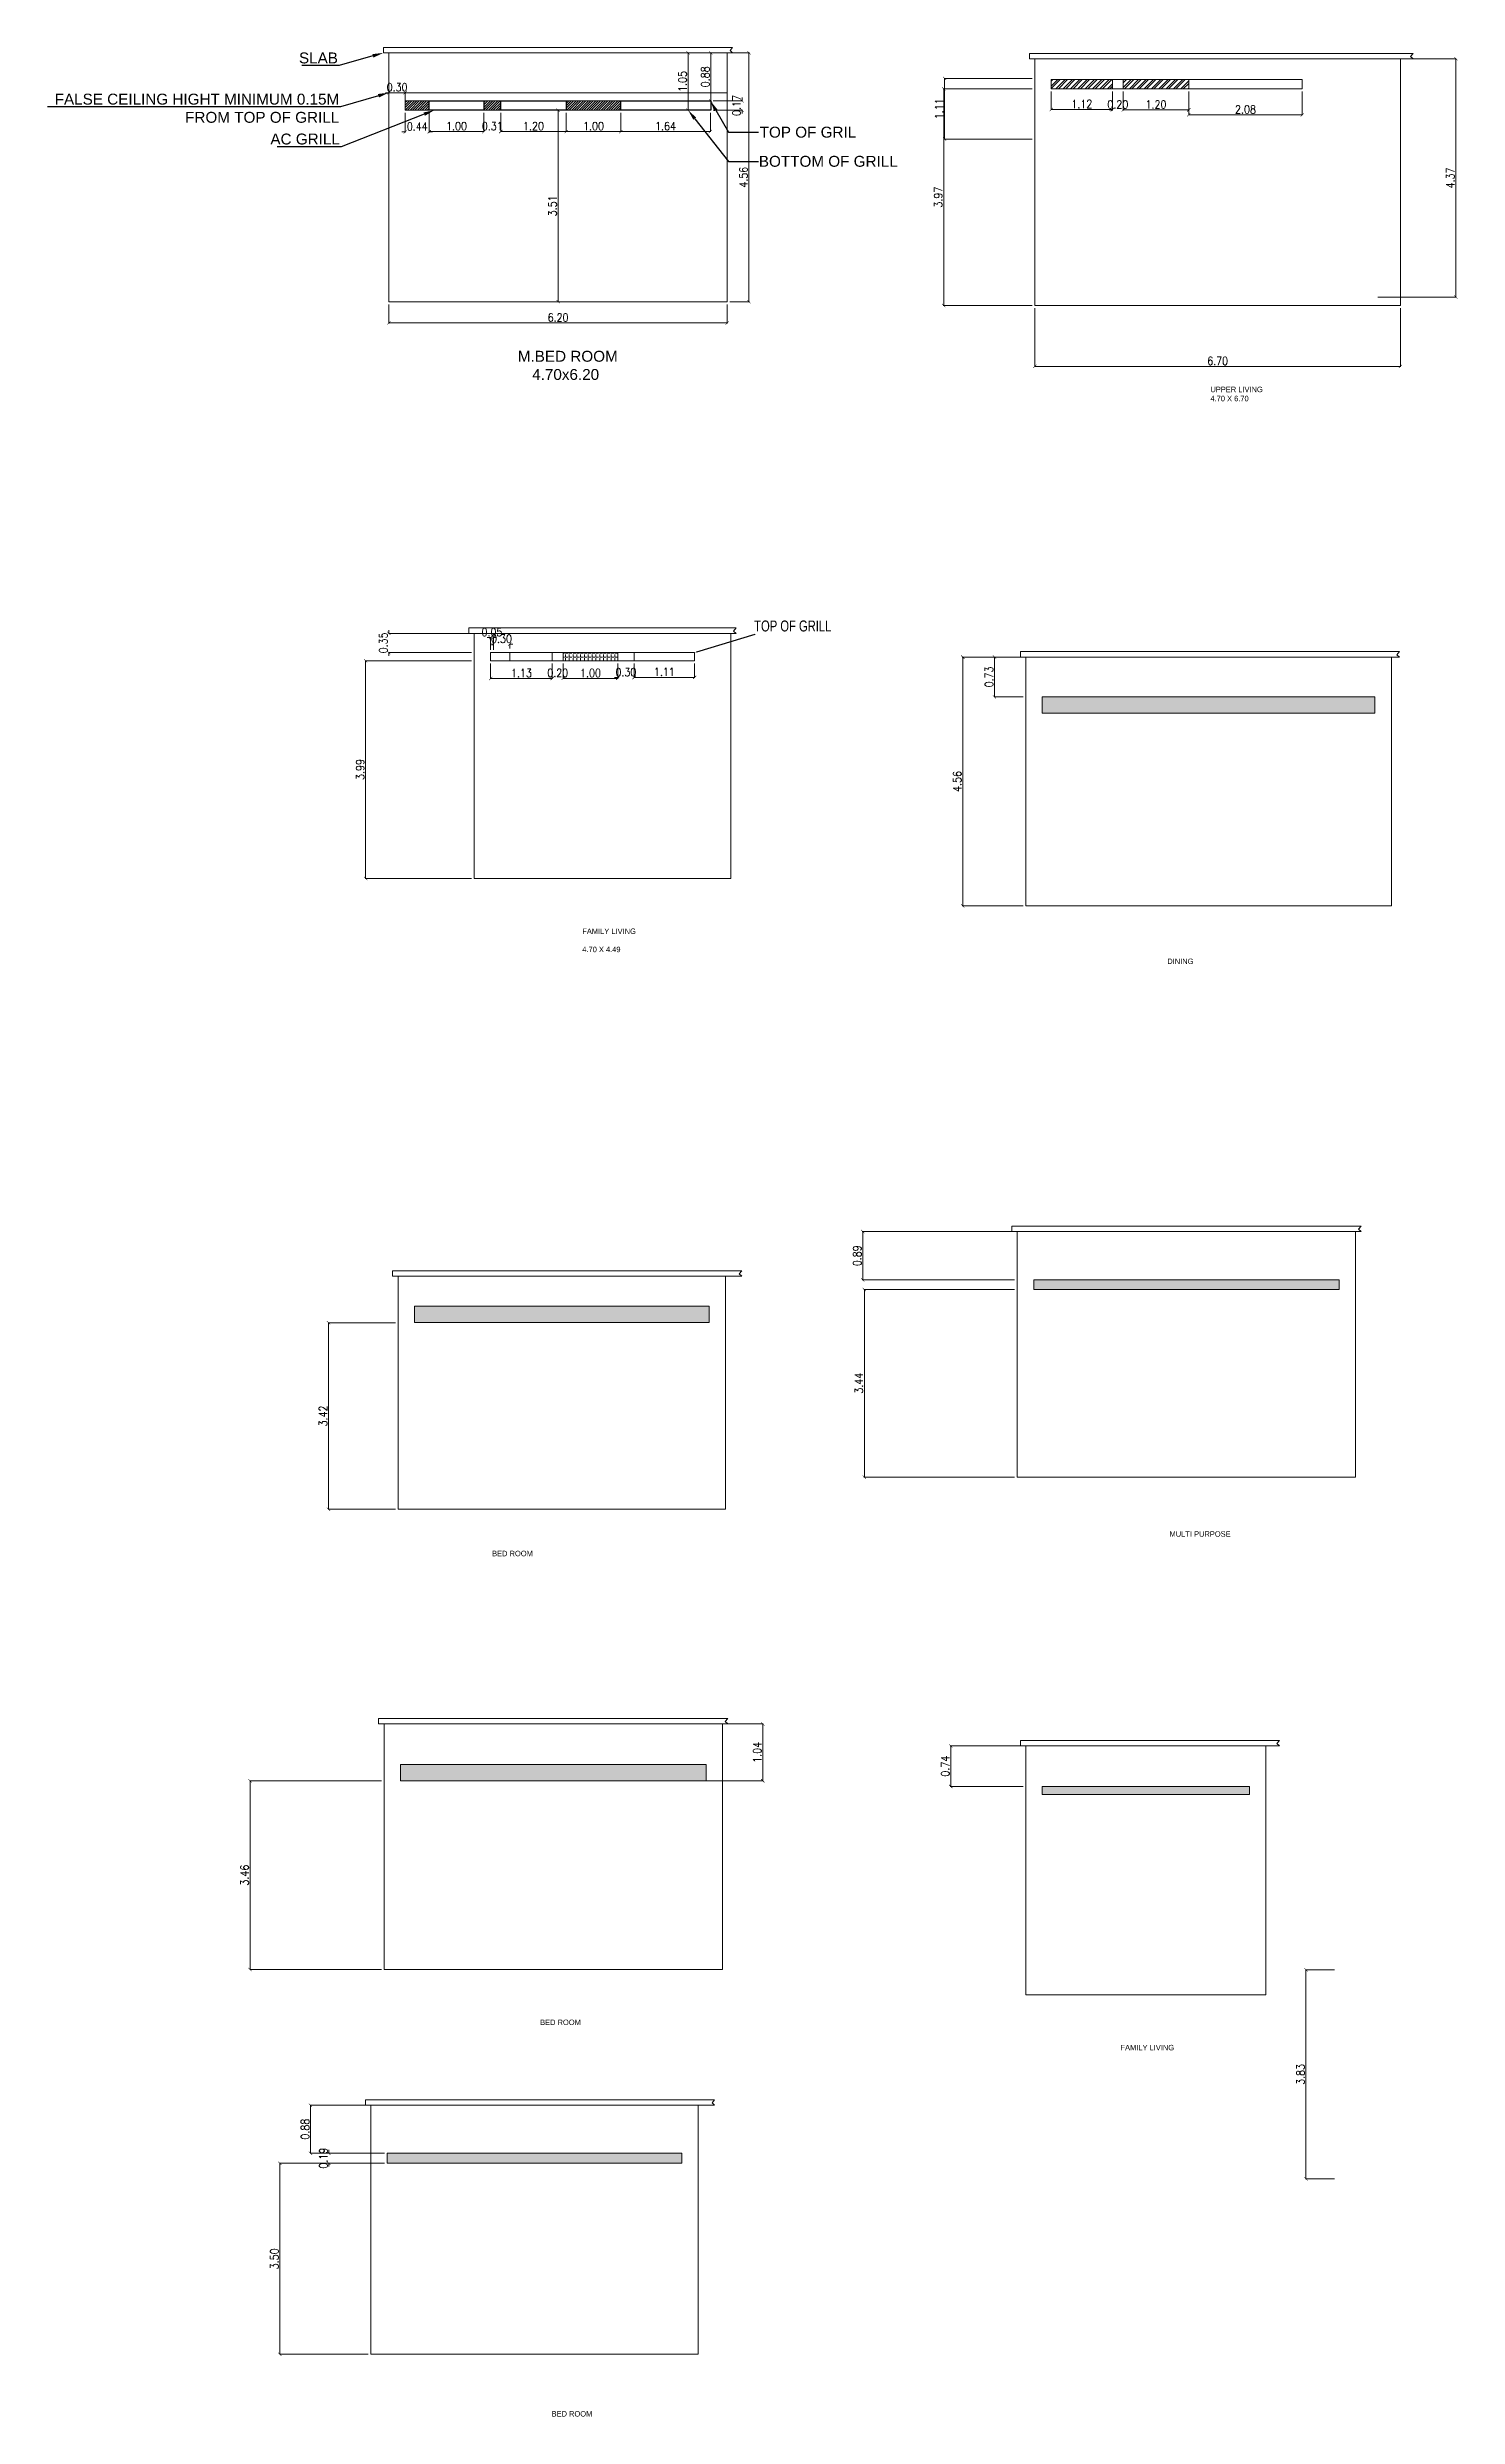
# Model space of a CAD drawing. Header units: centimetres. Extents: x -223085 to -5411, y 68813 to 74618.
# Drawn here: x -210345 to -207760, y 68875 to 73217 of the extents above; entities that cross this region are included whole.
import ezdxf
from ezdxf import colors
from ezdxf.entities.mleader import LeaderData, LeaderLine
from ezdxf.math import Vec2, Vec3

# ---------------------------------------------------------------- set-up
doc = ezdxf.new("R2010")
doc.units = ezdxf.units.CM
doc.header["$PDMODE"] = 34
for name, color, linetype in [('A TEXT FRAME', 253, 'Continuous'), ('RETURN DUCT', 1, 'Continuous'), ('SUPPLY DUCT', 5, 'Continuous')]:
    doc.layers.add(name, color=color, linetype=linetype)
doc.layers.add('CHIPPING', color=2, linetype='Continuous', lineweight=0)
doc.layers.add('TXT BM NME', color=102, linetype='Continuous', lineweight=13)
doc.styles.add('0672-x-Core Bldg A&B-Lvl-Typ$0$ROMANS', font='romans.shx', dxfattribs={"width": 0.85})
doc.styles.add('ARI', font='arial.ttf')
doc.styles.add('MAPLE', font='swisscl.ttf', dxfattribs={"height": 20})
doc.styles.add('sin 1 in 100', font='ARIALN.TTF', dxfattribs={"height": 10})
doc.styles.get("Standard").update_dxf_attribs({"font": 'arial.ttf'})
doc.dimstyles.new('A-AHAMED', dxfattribs={"dimscale": 50, "dimtxt": 0.3, "dimasz": 0.12, "dimexe": 0.015, "dimexo": 0.1, "dimgap": 0.05, "dimtad": 3, "dimlfac": 0.01, "dimrnd": 0.005, "dimzin": 1, "dimdsep": 46, "dimtxsty": '0672-x-Core Bldg A&B-Lvl-Typ$0$ROMANS', "dimblk": 'ARCHTICK', "dimcen": 0.5, "dimclrd": 8, "dimclre": 8, "dimclrt": 3, "dimadec": 0, "dimazin": 0, "dimtfac": 0.72, "dimtix": 1, "dimtofl": 0, "dimtmove": 1, "dimatfit": 3, "dimldrblk": 'DOTBLANK', "dimfxl": 1, "dimfxlon": 1, "dimtolj": 1, "dimtzin": 15, "dimlwd": 5, "dimlwe": 5, "dimarcsym": 0})
pattern_1 = [(45, (0, 2270.315), (-2.24506403, 2.24506403), [])]

msp = doc.modelspace()

# ---------------------------------------------------------------- texts
at = {"lineweight": 5, "insert": (-209198.883, 72660.666, 0), "char_height": 20, "width": 392.50181, "attachment_point": 3, "style": 'ARI'}
msp.add_mtext('\\pxqc; M.BED ROOM\\P4.70x6.20', dxfattribs=at)
at = {"layer": 'TXT BM NME', "color": 0, "linetype": 'ByBlock', "attachment_point": 1}
for s, width, insert, char_height, style in [('UPPER LIVING \\P4.70 X 6.70', 731.36092, (-208213.382, 72594.871), 10, 'sin 1 in 100'), ('\\PTOP OF GRILL', 154.88597, (-209049.522, 72199.778), 20, 'MAPLE'), ('FAMILY LIVING\\P\\P4.70 X 4.49', 875.87091, (-209364.669, 71602.026), 10, 'sin 1 in 100'), ('DINING', 844.25544, (-208292.415, 71546.863), 10, 'sin 1 in 100'), ('MULTI PURPOSE', 821.72711, (-208288.306, 70497.508), 10, 'sin 1 in 100'), ('BED ROOM', 902.36555, (-209529.943, 70461.719), 10, 'sin 1 in 100'), ('BED ROOM', 1093.7177, (-209441.921, 69602.597), 10, 'sin 1 in 100'), ('FAMILY LIVING', 760.26241, (-208378.194, 69556.252), 10, 'sin 1 in 100'), ('BED ROOM', 1003.314, (-209420.912, 68885.191), 10, 'sin 1 in 100')]:
    msp.add_mtext_dynamic_manual_height_columns(s, width=width, gutter_width=12.5, heights=[0], dxfattribs=dict(at, insert=insert, char_height=char_height, style=style))

# ---------------------------------------------------------------- blocks, each defined once
blk = doc.blocks.new('_ArchTick')
at = {"color": 0, "linetype": 'ByBlock', "const_width": 0.15}
blk.add_lwpolyline([(-0.5, -0.5), (0.5, 0.5)], dxfattribs=at)
blk = doc.blocks.new('*D107')
at = {"layer": 'Defpoints', "color": 0, "linetype": 'ByBlock', "transparency": 16777216}
for p in [(-209719.1, 72750.7), (-209099.1, 72750.7), (-209099.1, 72711.7)]:
    blk.add_point(p, dxfattribs=at)
at = {"layer": 'TXT BM NME', "color": 8, "linetype": 'ByBlock', "lineweight": 5, "transparency": 16777216}
for p, q in [((-209719.1, 72745.7), (-209719.1, 72711)), ((-209099.1, 72745.7), (-209099.1, 72711)), ((-209719.1, 72711.7), (-209099.1, 72711.7))]:
    blk.add_line(p, q, dxfattribs=at)
at = {"layer": 'TXT BM NME', "color": 8, "linetype": 'ByBlock', "lineweight": 5, "transparency": 16777216, "xscale": 6, "yscale": 6, "zscale": 6, "rotation": 180}
blk.add_blockref('_ArchTick', (-209719.1, 72711.7), dxfattribs=at)
at = {"layer": 'TXT BM NME', "color": 8, "linetype": 'ByBlock', "lineweight": 5, "transparency": 16777216, "xscale": 6, "yscale": 6, "zscale": 6}
blk.add_blockref('_ArchTick', (-209099.1, 72711.7), dxfattribs=at)
at = {"layer": 'TXT BM NME', "color": 3, "linetype": 'ByBlock', "transparency": 16777216, "insert": (-209409.1, 72721.7), "char_height": 15, "attachment_point": 5, "style": '0672-x-Core Bldg A&B-Lvl-Typ$0$ROMANS'}
blk.add_mtext('\\A1;6.20', dxfattribs=at)
blk = doc.blocks.new('_DotBlank')
at = {"color": 0, "linetype": 'ByBlock', "lineweight": -2}
blk.add_line((-0.5, 0), (-1, 0), dxfattribs=at)
blk.add_circle((0, 0), 0.5, dxfattribs=at)
blk = doc.blocks.new('*D108')
at = {"layer": 'Defpoints', "color": 0, "linetype": 'ByBlock', "transparency": 16777216}
for p in [(-209099.1, 73206.7), (-209099.1, 72750.7), (-209059.2, 72750.7)]:
    blk.add_point(p, dxfattribs=at)
at = {"layer": 'TXT BM NME', "color": 8, "linetype": 'ByBlock', "lineweight": 5, "transparency": 16777216}
for p, q in [((-209094.1, 73206.7), (-209058.4, 73206.7)), ((-209059.2, 73206.7), (-209059.2, 72750.7)), ((-209094.1, 72750.7), (-209058.4, 72750.7))]:
    blk.add_line(p, q, dxfattribs=at)
at = {"layer": 'TXT BM NME', "color": 8, "linetype": 'ByBlock', "lineweight": 5, "transparency": 16777216, "xscale": 6, "yscale": 6, "zscale": 6}
for p, rotation in [((-209059.2, 73206.7), 90), ((-209059.2, 72750.7), 270)]:
    blk.add_blockref('_ArchTick', p, dxfattribs=dict(at, rotation=rotation))
at = {"layer": 'TXT BM NME', "color": 3, "linetype": 'ByBlock', "transparency": 16777216, "insert": (-209069.2, 72978.7), "char_height": 15, "attachment_point": 5, "rotation": 90, "style": '0672-x-Core Bldg A&B-Lvl-Typ$0$ROMANS'}
blk.add_mtext('\\A1;4.56', dxfattribs=at)
blk = doc.blocks.new('*D110')
at = {"layer": 'Defpoints', "color": 0, "linetype": 'ByBlock', "transparency": 16777216}
for p in [(-209129.1, 73206.7), (-209129.1, 73206.7), (-209129.1, 73118.7)]:
    blk.add_point(p, dxfattribs=at)
at = {"layer": 'TXT BM NME', "color": 8, "linetype": 'ByBlock', "lineweight": 5, "transparency": 16777216}
for p, q in [((-209129.1, 73206.7), (-209129.9, 73206.7)), ((-209129.1, 73118.7), (-209129.1, 73206.7)), ((-209129.1, 73118.7), (-209129.9, 73118.7))]:
    blk.add_line(p, q, dxfattribs=at)
at = {"layer": 'TXT BM NME', "color": 8, "linetype": 'ByBlock', "lineweight": 5, "transparency": 16777216, "xscale": 6, "yscale": 6, "zscale": 6}
for p, rotation in [((-209129.1, 73206.7), 90), ((-209129.1, 73118.7), 270)]:
    blk.add_blockref('_ArchTick', p, dxfattribs=dict(at, rotation=rotation))
at = {"layer": 'TXT BM NME', "color": 3, "linetype": 'ByBlock', "transparency": 16777216, "insert": (-209139.1, 73162.7), "char_height": 15, "attachment_point": 5, "rotation": 90, "style": '0672-x-Core Bldg A&B-Lvl-Typ$0$ROMANS'}
blk.add_mtext('\\A1;0.88', dxfattribs=at)
blk = doc.blocks.new('*D111')
at = {"layer": 'Defpoints', "color": 0, "linetype": 'ByBlock', "transparency": 16777216}
for p in [(-209170.8, 73206.7), (-209170.8, 73206.7), (-209170.8, 73101.7)]:
    blk.add_point(p, dxfattribs=at)
at = {"layer": 'TXT BM NME', "color": 8, "linetype": 'ByBlock', "lineweight": 5, "transparency": 16777216}
for p, q in [((-209170.8, 73206.7), (-209171.6, 73206.7)), ((-209170.8, 73101.7), (-209170.8, 73206.7)), ((-209170.8, 73101.7), (-209171.6, 73101.7))]:
    blk.add_line(p, q, dxfattribs=at)
at = {"layer": 'TXT BM NME', "color": 8, "linetype": 'ByBlock', "lineweight": 5, "transparency": 16777216, "xscale": 6, "yscale": 6, "zscale": 6}
for p, rotation in [((-209170.8, 73206.7), 90), ((-209170.8, 73101.7), 270)]:
    blk.add_blockref('_ArchTick', p, dxfattribs=dict(at, rotation=rotation))
at = {"layer": 'TXT BM NME', "color": 3, "linetype": 'ByBlock', "transparency": 16777216, "insert": (-209180.8, 73154.2), "char_height": 15, "attachment_point": 5, "rotation": 90, "style": '0672-x-Core Bldg A&B-Lvl-Typ$0$ROMANS'}
blk.add_mtext('\\A1;1.05', dxfattribs=at)
blk = doc.blocks.new('*D117')
at = {"layer": 'Defpoints', "color": 0, "linetype": 'ByBlock', "transparency": 16777216}
for p in [(-209129.9, 73118.7), (-209071.9, 73118.7), (-209129.9, 73101.7)]:
    blk.add_point(p, dxfattribs=at)
at = {"layer": 'TXT BM NME', "color": 8, "linetype": 'ByBlock', "lineweight": 5, "transparency": 16777216}
for p, q in [((-209124.9, 73118.7), (-209071.1, 73118.7)), ((-209071.9, 73118.7), (-209071.9, 73124.7)), ((-209124.9, 73101.7), (-209071.1, 73101.7)), ((-209071.9, 73101.7), (-209071.9, 73095.7))]:
    blk.add_line(p, q, dxfattribs=at)
at = {"layer": 'TXT BM NME', "color": 8, "linetype": 'ByBlock', "lineweight": 5, "transparency": 16777216, "xscale": 6, "yscale": 6, "zscale": 6}
for p, rotation in [((-209071.9, 73118.7), 270), ((-209071.9, 73101.7), 90)]:
    blk.add_blockref('_ArchTick', p, dxfattribs=dict(at, rotation=rotation))
at = {"layer": 'TXT BM NME', "color": 3, "linetype": 'ByBlock', "transparency": 16777216, "insert": (-209081.9, 73110.2), "char_height": 15, "attachment_point": 5, "rotation": 90, "style": '0672-x-Core Bldg A&B-Lvl-Typ$0$ROMANS'}
blk.add_mtext('\\A1;0.17', dxfattribs=at)
blk = doc.blocks.new('*D123')
at = {"layer": 'Defpoints', "color": 0, "linetype": 'ByBlock', "transparency": 16777216}
for p in [(-209294.1, 73101.7), (-209129.9, 73101.7), (-209129.9, 73062.4)]:
    blk.add_point(p, dxfattribs=at)
at = {"layer": 'TXT BM NME', "color": 8, "linetype": 'ByBlock', "lineweight": 5, "transparency": 16777216}
for p, q in [((-209294.1, 73096.7), (-209294.1, 73061.7)), ((-209129.9, 73096.7), (-209129.9, 73061.7)), ((-209294.1, 73062.4), (-209129.9, 73062.4))]:
    blk.add_line(p, q, dxfattribs=at)
at = {"layer": 'TXT BM NME', "color": 8, "linetype": 'ByBlock', "lineweight": 5, "transparency": 16777216, "xscale": 6, "yscale": 6, "zscale": 6, "rotation": 180}
blk.add_blockref('_ArchTick', (-209294.1, 73062.4), dxfattribs=at)
at = {"layer": 'TXT BM NME', "color": 8, "linetype": 'ByBlock', "lineweight": 5, "transparency": 16777216, "xscale": 6, "yscale": 6, "zscale": 6}
blk.add_blockref('_ArchTick', (-209129.9, 73062.4), dxfattribs=at)
at = {"layer": 'TXT BM NME', "color": 3, "linetype": 'ByBlock', "transparency": 16777216, "insert": (-209212, 73072.4), "char_height": 15, "attachment_point": 5, "style": '0672-x-Core Bldg A&B-Lvl-Typ$0$ROMANS'}
blk.add_mtext('\\A1;1.64', dxfattribs=at)
blk = doc.blocks.new('*D124')
at = {"layer": 'Defpoints', "color": 0, "linetype": 'ByBlock', "transparency": 16777216}
for p in [(-209394.1, 73101.7), (-209294.1, 73101.7), (-209294.1, 73062.4)]:
    blk.add_point(p, dxfattribs=at)
at = {"layer": 'TXT BM NME', "color": 8, "linetype": 'ByBlock', "lineweight": 5, "transparency": 16777216}
for p, q in [((-209394.1, 73096.7), (-209394.1, 73061.7)), ((-209294.1, 73096.7), (-209294.1, 73061.7)), ((-209394.1, 73062.4), (-209294.1, 73062.4))]:
    blk.add_line(p, q, dxfattribs=at)
at = {"layer": 'TXT BM NME', "color": 8, "linetype": 'ByBlock', "lineweight": 5, "transparency": 16777216, "xscale": 6, "yscale": 6, "zscale": 6, "rotation": 180}
blk.add_blockref('_ArchTick', (-209394.1, 73062.4), dxfattribs=at)
at = {"layer": 'TXT BM NME', "color": 8, "linetype": 'ByBlock', "lineweight": 5, "transparency": 16777216, "xscale": 6, "yscale": 6, "zscale": 6}
blk.add_blockref('_ArchTick', (-209294.1, 73062.4), dxfattribs=at)
at = {"layer": 'TXT BM NME', "color": 3, "linetype": 'ByBlock', "transparency": 16777216, "insert": (-209344.1, 73072.4), "char_height": 15, "attachment_point": 5, "style": '0672-x-Core Bldg A&B-Lvl-Typ$0$ROMANS'}
blk.add_mtext('\\A1;1.00', dxfattribs=at)
blk = doc.blocks.new('*D125')
at = {"layer": 'Defpoints', "color": 0, "linetype": 'ByBlock', "transparency": 16777216}
for p in [(-209514.1, 73101.7), (-209394.1, 73101.7), (-209394.1, 73062.4)]:
    blk.add_point(p, dxfattribs=at)
at = {"layer": 'TXT BM NME', "color": 8, "linetype": 'ByBlock', "lineweight": 5, "transparency": 16777216}
for p, q in [((-209514.1, 73096.7), (-209514.1, 73061.7)), ((-209394.1, 73096.7), (-209394.1, 73061.7)), ((-209514.1, 73062.4), (-209394.1, 73062.4))]:
    blk.add_line(p, q, dxfattribs=at)
at = {"layer": 'TXT BM NME', "color": 8, "linetype": 'ByBlock', "lineweight": 5, "transparency": 16777216, "xscale": 6, "yscale": 6, "zscale": 6, "rotation": 180}
blk.add_blockref('_ArchTick', (-209514.1, 73062.4), dxfattribs=at)
at = {"layer": 'TXT BM NME', "color": 8, "linetype": 'ByBlock', "lineweight": 5, "transparency": 16777216, "xscale": 6, "yscale": 6, "zscale": 6}
blk.add_blockref('_ArchTick', (-209394.1, 73062.4), dxfattribs=at)
at = {"layer": 'TXT BM NME', "color": 3, "linetype": 'ByBlock', "transparency": 16777216, "insert": (-209454.1, 73072.4), "char_height": 15, "attachment_point": 5, "style": '0672-x-Core Bldg A&B-Lvl-Typ$0$ROMANS'}
blk.add_mtext('\\A1;1.20', dxfattribs=at)
blk = doc.blocks.new('*D126')
at = {"layer": 'Defpoints', "color": 0, "linetype": 'ByBlock', "transparency": 16777216}
for p in [(-209545.1, 73101.7), (-209514.1, 73101.7), (-209514.1, 73062.4)]:
    blk.add_point(p, dxfattribs=at)
at = {"layer": 'TXT BM NME', "color": 8, "linetype": 'ByBlock', "lineweight": 5, "transparency": 16777216}
for p, q in [((-209545.1, 73096.7), (-209545.1, 73061.7)), ((-209514.1, 73096.7), (-209514.1, 73061.7)), ((-209545.1, 73062.4), (-209551.1, 73062.4)), ((-209514.1, 73062.4), (-209508.1, 73062.4))]:
    blk.add_line(p, q, dxfattribs=at)
at = {"layer": 'TXT BM NME', "color": 8, "linetype": 'ByBlock', "lineweight": 5, "transparency": 16777216, "xscale": 6, "yscale": 6, "zscale": 6}
blk.add_blockref('_ArchTick', (-209545.1, 73062.4), dxfattribs=at)
at = {"layer": 'TXT BM NME', "color": 8, "linetype": 'ByBlock', "lineweight": 5, "transparency": 16777216, "xscale": 6, "yscale": 6, "zscale": 6, "rotation": 180}
blk.add_blockref('_ArchTick', (-209514.1, 73062.4), dxfattribs=at)
at = {"layer": 'TXT BM NME', "color": 3, "linetype": 'ByBlock', "transparency": 16777216, "insert": (-209529.6, 73072.4), "char_height": 15, "attachment_point": 5, "style": '0672-x-Core Bldg A&B-Lvl-Typ$0$ROMANS'}
blk.add_mtext('\\A1;0.31', dxfattribs=at)
blk = doc.blocks.new('*D127')
at = {"layer": 'Defpoints', "color": 0, "linetype": 'ByBlock', "transparency": 16777216}
for p in [(-209645.1, 73101.7), (-209545.1, 73101.7), (-209545.1, 73062.4)]:
    blk.add_point(p, dxfattribs=at)
at = {"layer": 'TXT BM NME', "color": 8, "linetype": 'ByBlock', "lineweight": 5, "transparency": 16777216}
for p, q in [((-209645.1, 73096.7), (-209645.1, 73061.7)), ((-209545.1, 73096.7), (-209545.1, 73061.7)), ((-209645.1, 73062.4), (-209545.1, 73062.4))]:
    blk.add_line(p, q, dxfattribs=at)
at = {"layer": 'TXT BM NME', "color": 8, "linetype": 'ByBlock', "lineweight": 5, "transparency": 16777216, "xscale": 6, "yscale": 6, "zscale": 6, "rotation": 180}
blk.add_blockref('_ArchTick', (-209645.1, 73062.4), dxfattribs=at)
at = {"layer": 'TXT BM NME', "color": 8, "linetype": 'ByBlock', "lineweight": 5, "transparency": 16777216, "xscale": 6, "yscale": 6, "zscale": 6}
blk.add_blockref('_ArchTick', (-209545.1, 73062.4), dxfattribs=at)
at = {"layer": 'TXT BM NME', "color": 3, "linetype": 'ByBlock', "transparency": 16777216, "insert": (-209595.1, 73072.4), "char_height": 15, "attachment_point": 5, "style": '0672-x-Core Bldg A&B-Lvl-Typ$0$ROMANS'}
blk.add_mtext('\\A1;1.00', dxfattribs=at)
blk = doc.blocks.new('*D128')
at = {"layer": 'Defpoints', "color": 0, "linetype": 'ByBlock', "transparency": 16777216}
for p in [(-209689.1, 73101.7), (-209645.1, 73101.7), (-209645.1, 73061.7)]:
    blk.add_point(p, dxfattribs=at)
at = {"layer": 'TXT BM NME', "color": 8, "linetype": 'ByBlock', "lineweight": 5, "transparency": 16777216}
for p, q in [((-209689.1, 73096.7), (-209689.1, 73060.9)), ((-209645.1, 73096.7), (-209645.1, 73060.9)), ((-209689.1, 73061.7), (-209695.1, 73061.7)), ((-209645.1, 73061.7), (-209639.1, 73061.7))]:
    blk.add_line(p, q, dxfattribs=at)
at = {"layer": 'TXT BM NME', "color": 8, "linetype": 'ByBlock', "lineweight": 5, "transparency": 16777216, "xscale": 6, "yscale": 6, "zscale": 6}
blk.add_blockref('_ArchTick', (-209689.1, 73061.7), dxfattribs=at)
at = {"layer": 'TXT BM NME', "color": 8, "linetype": 'ByBlock', "lineweight": 5, "transparency": 16777216, "xscale": 6, "yscale": 6, "zscale": 6, "rotation": 180}
blk.add_blockref('_ArchTick', (-209645.1, 73061.7), dxfattribs=at)
at = {"layer": 'TXT BM NME', "color": 3, "linetype": 'ByBlock', "transparency": 16777216, "insert": (-209667.1, 73071.7), "char_height": 15, "attachment_point": 5, "style": '0672-x-Core Bldg A&B-Lvl-Typ$0$ROMANS'}
blk.add_mtext('\\A1;0.44', dxfattribs=at)
blk = doc.blocks.new('*D129')
at = {"layer": 'Defpoints', "color": 0, "linetype": 'ByBlock', "transparency": 16777216}
for p in [(-209719.1, 73133.7), (-209719.1, 73101.7), (-209689.1, 73101.7)]:
    blk.add_point(p, dxfattribs=at)
at = {"layer": 'TXT BM NME', "color": 8, "linetype": 'ByBlock', "lineweight": 5, "transparency": 16777216}
for p, q in [((-209719.1, 73133.7), (-209725.1, 73133.7)), ((-209719.1, 73106.7), (-209719.1, 73134.5)), ((-209689.1, 73106.7), (-209689.1, 73134.5)), ((-209689.1, 73133.7), (-209683.1, 73133.7))]:
    blk.add_line(p, q, dxfattribs=at)
at = {"layer": 'TXT BM NME', "color": 8, "linetype": 'ByBlock', "lineweight": 5, "transparency": 16777216, "xscale": 6, "yscale": 6, "zscale": 6}
blk.add_blockref('_ArchTick', (-209719.1, 73133.7), dxfattribs=at)
at = {"layer": 'TXT BM NME', "color": 8, "linetype": 'ByBlock', "lineweight": 5, "transparency": 16777216, "xscale": 6, "yscale": 6, "zscale": 6, "rotation": 180}
blk.add_blockref('_ArchTick', (-209689.1, 73133.7), dxfattribs=at)
at = {"layer": 'TXT BM NME', "color": 3, "linetype": 'ByBlock', "transparency": 16777216, "insert": (-209704.1, 73143.7), "char_height": 15, "attachment_point": 5, "style": '0672-x-Core Bldg A&B-Lvl-Typ$0$ROMANS'}
blk.add_mtext('\\A1;0.30', dxfattribs=at)
blk = doc.blocks.new('*D130')
at = {"layer": 'Defpoints', "color": 0, "linetype": 'ByBlock', "transparency": 16777216}
for p in [(-209409.1, 73101.7), (-209409.1, 72750.7), (-209409.1, 72750.7)]:
    blk.add_point(p, dxfattribs=at)
at = {"layer": 'TXT BM NME', "color": 8, "linetype": 'ByBlock', "lineweight": 5, "transparency": 16777216}
for p, q in [((-209409.1, 73101.7), (-209409.9, 73101.7)), ((-209409.1, 73101.7), (-209409.1, 72750.7)), ((-209409.1, 72750.7), (-209409.9, 72750.7))]:
    blk.add_line(p, q, dxfattribs=at)
at = {"layer": 'TXT BM NME', "color": 8, "linetype": 'ByBlock', "lineweight": 5, "transparency": 16777216, "xscale": 6, "yscale": 6, "zscale": 6}
for p, rotation in [((-209409.1, 73101.7), 90), ((-209409.1, 72750.7), 270)]:
    blk.add_blockref('_ArchTick', p, dxfattribs=dict(at, rotation=rotation))
at = {"layer": 'TXT BM NME', "color": 3, "linetype": 'ByBlock', "transparency": 16777216, "insert": (-209419.1, 72926.2), "char_height": 15, "attachment_point": 5, "rotation": 90, "style": '0672-x-Core Bldg A&B-Lvl-Typ$0$ROMANS'}
blk.add_mtext('\\A1;3.51', dxfattribs=at)
blk = doc.blocks.new('*D136')
at = {"layer": 'Defpoints', "color": 0, "linetype": 'ByBlock', "transparency": 16777216}
for p in [(-209761.7, 72092.8), (-209562.6, 72092.8), (-209562.6, 71693.8)]:
    blk.add_point(p, dxfattribs=at)
at = {"layer": 'TXT BM NME', "color": 8, "linetype": 'ByBlock', "lineweight": 5, "transparency": 16777216}
for p, q in [((-209567.6, 72092.8), (-209762.5, 72092.8)), ((-209761.7, 71693.8), (-209761.7, 72092.8)), ((-209567.6, 71693.8), (-209762.5, 71693.8))]:
    blk.add_line(p, q, dxfattribs=at)
at = {"layer": 'TXT BM NME', "color": 8, "linetype": 'ByBlock', "lineweight": 5, "transparency": 16777216, "xscale": 6, "yscale": 6, "zscale": 6}
for p, rotation in [((-209761.7, 72092.8), 90), ((-209761.7, 71693.8), 270)]:
    blk.add_blockref('_ArchTick', p, dxfattribs=dict(at, rotation=rotation))
at = {"layer": 'TXT BM NME', "color": 3, "linetype": 'ByBlock', "transparency": 16777216, "insert": (-209771.7, 71893.3), "char_height": 15, "attachment_point": 5, "rotation": 90, "style": '0672-x-Core Bldg A&B-Lvl-Typ$0$ROMANS'}
blk.add_mtext('\\A1;3.99', dxfattribs=at)
blk = doc.blocks.new('*D137')
at = {"layer": 'Defpoints', "color": 0, "linetype": 'ByBlock', "transparency": 16777216}
for p in [(-209562.6, 72142.8), (-209719.3, 72107.8), (-209562.6, 72107.8)]:
    blk.add_point(p, dxfattribs=at)
at = {"layer": 'TXT BM NME', "color": 8, "linetype": 'ByBlock', "lineweight": 5, "transparency": 16777216}
for p, q in [((-209567.6, 72142.8), (-209720, 72142.8)), ((-209719.3, 72142.8), (-209719.3, 72148.8)), ((-209567.6, 72107.8), (-209720, 72107.8)), ((-209719.3, 72107.8), (-209719.3, 72101.8))]:
    blk.add_line(p, q, dxfattribs=at)
at = {"layer": 'TXT BM NME', "color": 8, "linetype": 'ByBlock', "lineweight": 5, "transparency": 16777216, "xscale": 6, "yscale": 6, "zscale": 6}
for p, rotation in [((-209719.3, 72142.8), 270), ((-209719.3, 72107.8), 90)]:
    blk.add_blockref('_ArchTick', p, dxfattribs=dict(at, rotation=rotation))
at = {"layer": 'TXT BM NME', "color": 3, "linetype": 'ByBlock', "transparency": 16777216, "insert": (-209729.3, 72125.3), "char_height": 15, "attachment_point": 5, "rotation": 90, "style": '0672-x-Core Bldg A&B-Lvl-Typ$0$ROMANS'}
blk.add_mtext('\\A1;0.35', dxfattribs=at)
blk = doc.blocks.new('*D138')
at = {"layer": 'Defpoints', "color": 0, "linetype": 'ByBlock', "transparency": 16777216}
for p in [(-209527.6, 72135.2), (-209532.7, 72107.8), (-209527.6, 72107.8)]:
    blk.add_point(p, dxfattribs=at)
at = {"layer": 'TXT BM NME', "color": 8, "linetype": 'ByBlock', "lineweight": 5, "transparency": 16777216}
for p, q in [((-209532.7, 72135.2), (-209538.7, 72135.2)), ((-209532.7, 72112.8), (-209532.7, 72136)), ((-209527.6, 72112.8), (-209527.6, 72136)), ((-209527.6, 72135.2), (-209521.6, 72135.2))]:
    blk.add_line(p, q, dxfattribs=at)
at = {"layer": 'TXT BM NME', "color": 8, "linetype": 'ByBlock', "lineweight": 5, "transparency": 16777216, "xscale": 6, "yscale": 6, "zscale": 6}
blk.add_blockref('_ArchTick', (-209532.7, 72135.2), dxfattribs=at)
at = {"layer": 'TXT BM NME', "color": 8, "linetype": 'ByBlock', "lineweight": 5, "transparency": 16777216, "xscale": 6, "yscale": 6, "zscale": 6, "rotation": 180}
blk.add_blockref('_ArchTick', (-209527.6, 72135.2), dxfattribs=at)
at = {"layer": 'TXT BM NME', "color": 3, "linetype": 'ByBlock', "transparency": 16777216, "insert": (-209530.2, 72145.2), "char_height": 15, "attachment_point": 5, "style": '0672-x-Core Bldg A&B-Lvl-Typ$0$ROMANS'}
blk.add_mtext('\\A1;0.05', dxfattribs=at)
blk = doc.blocks.new('*D139')
at = {"layer": 'Defpoints', "color": 0, "linetype": 'ByBlock', "transparency": 16777216}
for p in [(-209532.7, 72092.8), (-209419.7, 72092.8), (-209419.7, 72060.1)]:
    blk.add_point(p, dxfattribs=at)
at = {"layer": 'TXT BM NME', "color": 8, "linetype": 'ByBlock', "lineweight": 5, "transparency": 16777216}
for p, q in [((-209532.7, 72087.8), (-209532.7, 72059.4)), ((-209419.7, 72087.8), (-209419.7, 72059.4)), ((-209532.7, 72060.1), (-209419.7, 72060.1))]:
    blk.add_line(p, q, dxfattribs=at)
at = {"layer": 'TXT BM NME', "color": 8, "linetype": 'ByBlock', "lineweight": 5, "transparency": 16777216, "xscale": 6, "yscale": 6, "zscale": 6, "rotation": 180}
blk.add_blockref('_ArchTick', (-209532.7, 72060.1), dxfattribs=at)
at = {"layer": 'TXT BM NME', "color": 8, "linetype": 'ByBlock', "lineweight": 5, "transparency": 16777216, "xscale": 6, "yscale": 6, "zscale": 6}
blk.add_blockref('_ArchTick', (-209419.7, 72060.1), dxfattribs=at)
at = {"layer": 'TXT BM NME', "color": 3, "linetype": 'ByBlock', "transparency": 16777216, "insert": (-209476.2, 72070.1), "char_height": 15, "attachment_point": 5, "style": '0672-x-Core Bldg A&B-Lvl-Typ$0$ROMANS'}
blk.add_mtext('\\A1;1.13', dxfattribs=at)
blk = doc.blocks.new('*D140')
at = {"layer": 'Defpoints', "color": 0, "linetype": 'ByBlock', "transparency": 16777216}
for p in [(-209419.7, 72092.8), (-209399.7, 72092.8), (-209399.7, 72060.5)]:
    blk.add_point(p, dxfattribs=at)
at = {"layer": 'TXT BM NME', "color": 8, "linetype": 'ByBlock', "lineweight": 5, "transparency": 16777216}
for p, q in [((-209419.7, 72087.8), (-209419.7, 72059.7)), ((-209399.7, 72087.8), (-209399.7, 72059.7)), ((-209419.7, 72060.5), (-209425.7, 72060.5)), ((-209399.7, 72060.5), (-209393.7, 72060.5))]:
    blk.add_line(p, q, dxfattribs=at)
at = {"layer": 'TXT BM NME', "color": 8, "linetype": 'ByBlock', "lineweight": 5, "transparency": 16777216, "xscale": 6, "yscale": 6, "zscale": 6}
blk.add_blockref('_ArchTick', (-209419.7, 72060.5), dxfattribs=at)
at = {"layer": 'TXT BM NME', "color": 8, "linetype": 'ByBlock', "lineweight": 5, "transparency": 16777216, "xscale": 6, "yscale": 6, "zscale": 6, "rotation": 180}
blk.add_blockref('_ArchTick', (-209399.7, 72060.5), dxfattribs=at)
at = {"layer": 'TXT BM NME', "color": 3, "linetype": 'ByBlock', "transparency": 16777216, "insert": (-209409.7, 72070.5), "char_height": 15, "attachment_point": 5, "style": '0672-x-Core Bldg A&B-Lvl-Typ$0$ROMANS'}
blk.add_mtext('\\A1;0.20', dxfattribs=at)
blk = doc.blocks.new('*D141')
at = {"layer": 'Defpoints', "color": 0, "linetype": 'ByBlock', "transparency": 16777216}
for p in [(-209399.7, 72092.8), (-209299.7, 72092.8), (-209299.7, 72060.3)]:
    blk.add_point(p, dxfattribs=at)
at = {"layer": 'TXT BM NME', "color": 8, "linetype": 'ByBlock', "lineweight": 5, "transparency": 16777216}
for p, q in [((-209399.7, 72087.8), (-209399.7, 72059.6)), ((-209299.7, 72087.8), (-209299.7, 72059.6)), ((-209399.7, 72060.3), (-209299.7, 72060.3))]:
    blk.add_line(p, q, dxfattribs=at)
at = {"layer": 'TXT BM NME', "color": 8, "linetype": 'ByBlock', "lineweight": 5, "transparency": 16777216, "xscale": 6, "yscale": 6, "zscale": 6, "rotation": 180}
blk.add_blockref('_ArchTick', (-209399.7, 72060.3), dxfattribs=at)
at = {"layer": 'TXT BM NME', "color": 8, "linetype": 'ByBlock', "lineweight": 5, "transparency": 16777216, "xscale": 6, "yscale": 6, "zscale": 6}
blk.add_blockref('_ArchTick', (-209299.7, 72060.3), dxfattribs=at)
at = {"layer": 'TXT BM NME', "color": 3, "linetype": 'ByBlock', "transparency": 16777216, "insert": (-209349.7, 72070.3), "char_height": 15, "attachment_point": 5, "style": '0672-x-Core Bldg A&B-Lvl-Typ$0$ROMANS'}
blk.add_mtext('\\A1;1.00', dxfattribs=at)
blk = doc.blocks.new('*D142')
at = {"layer": 'Defpoints', "color": 0, "linetype": 'ByBlock', "transparency": 16777216}
for p in [(-209299.7, 72092.8), (-209269.7, 72092.8), (-209269.7, 72061.8)]:
    blk.add_point(p, dxfattribs=at)
at = {"layer": 'TXT BM NME', "color": 8, "linetype": 'ByBlock', "lineweight": 5, "transparency": 16777216}
for p, q in [((-209299.7, 72087.8), (-209299.7, 72061.1)), ((-209269.7, 72087.8), (-209269.7, 72061.1)), ((-209299.7, 72061.8), (-209305.7, 72061.8)), ((-209269.7, 72061.8), (-209263.7, 72061.8))]:
    blk.add_line(p, q, dxfattribs=at)
at = {"layer": 'TXT BM NME', "color": 8, "linetype": 'ByBlock', "lineweight": 5, "transparency": 16777216, "xscale": 6, "yscale": 6, "zscale": 6}
blk.add_blockref('_ArchTick', (-209299.7, 72061.8), dxfattribs=at)
at = {"layer": 'TXT BM NME', "color": 8, "linetype": 'ByBlock', "lineweight": 5, "transparency": 16777216, "xscale": 6, "yscale": 6, "zscale": 6, "rotation": 180}
blk.add_blockref('_ArchTick', (-209269.7, 72061.8), dxfattribs=at)
at = {"layer": 'TXT BM NME', "color": 3, "linetype": 'ByBlock', "transparency": 16777216, "insert": (-209284.7, 72071.8), "char_height": 15, "attachment_point": 5, "style": '0672-x-Core Bldg A&B-Lvl-Typ$0$ROMANS'}
blk.add_mtext('\\A1;0.30', dxfattribs=at)
blk = doc.blocks.new('*D143')
at = {"layer": 'Defpoints', "color": 0, "linetype": 'ByBlock', "transparency": 16777216}
for p in [(-209269.7, 72092.8), (-209158.7, 72092.8), (-209158.7, 72062.3)]:
    blk.add_point(p, dxfattribs=at)
at = {"layer": 'TXT BM NME', "color": 8, "linetype": 'ByBlock', "lineweight": 5, "transparency": 16777216}
for p, q in [((-209269.7, 72087.8), (-209269.7, 72061.6)), ((-209158.7, 72087.8), (-209158.7, 72061.6)), ((-209269.7, 72062.3), (-209158.7, 72062.3))]:
    blk.add_line(p, q, dxfattribs=at)
at = {"layer": 'TXT BM NME', "color": 8, "linetype": 'ByBlock', "lineweight": 5, "transparency": 16777216, "xscale": 6, "yscale": 6, "zscale": 6, "rotation": 180}
blk.add_blockref('_ArchTick', (-209269.7, 72062.3), dxfattribs=at)
at = {"layer": 'TXT BM NME', "color": 8, "linetype": 'ByBlock', "lineweight": 5, "transparency": 16777216, "xscale": 6, "yscale": 6, "zscale": 6}
blk.add_blockref('_ArchTick', (-209158.7, 72062.3), dxfattribs=at)
at = {"layer": 'TXT BM NME', "color": 3, "linetype": 'ByBlock', "transparency": 16777216, "insert": (-209214.2, 72072.3), "char_height": 15, "attachment_point": 5, "style": '0672-x-Core Bldg A&B-Lvl-Typ$0$ROMANS'}
blk.add_mtext('\\A1;1.11', dxfattribs=at)
blk = doc.blocks.new('*D144')
at = {"layer": 'Defpoints', "color": 0, "linetype": 'ByBlock', "transparency": 16777216}
for p in [(-209497.7, 72123), (-209527.6, 72107.8), (-209497.7, 72110.2)]:
    blk.add_point(p, dxfattribs=at)
at = {"layer": 'TXT BM NME', "color": 8, "linetype": 'ByBlock', "lineweight": 5, "transparency": 16777216}
for p, q in [((-209527.6, 72123), (-209533.6, 72123)), ((-209527.6, 72112.8), (-209527.6, 72123.8)), ((-209497.7, 72115.2), (-209497.7, 72123.8)), ((-209497.7, 72123), (-209491.7, 72123))]:
    blk.add_line(p, q, dxfattribs=at)
at = {"layer": 'TXT BM NME', "color": 8, "linetype": 'ByBlock', "lineweight": 5, "transparency": 16777216, "xscale": 6, "yscale": 6, "zscale": 6}
blk.add_blockref('_ArchTick', (-209527.6, 72123), dxfattribs=at)
at = {"layer": 'TXT BM NME', "color": 8, "linetype": 'ByBlock', "lineweight": 5, "transparency": 16777216, "xscale": 6, "yscale": 6, "zscale": 6, "rotation": 180}
blk.add_blockref('_ArchTick', (-209497.7, 72123), dxfattribs=at)
at = {"layer": 'TXT BM NME', "color": 3, "linetype": 'ByBlock', "transparency": 16777216, "insert": (-209512.7, 72133), "char_height": 15, "attachment_point": 5, "style": '0672-x-Core Bldg A&B-Lvl-Typ$0$ROMANS'}
blk.add_mtext('\\A1;0.30', dxfattribs=at)
blk = doc.blocks.new('*D149')
at = {"layer": 'Defpoints', "color": 0, "linetype": 'ByBlock', "transparency": 16777216}
for p in [(-208702.3, 73140.8), (-208535.1, 73140.8), (-208535.1, 72743.8), (-208038.2, 69693.7), (-207981.1, 69693.7), (-207981.1, 69310.7)]:
    blk.add_point(p, dxfattribs=at)
at = {"layer": 'TXT BM NME', "color": 8, "linetype": 'ByBlock', "lineweight": 5, "transparency": 16777216}
for p, q in [((-208540.1, 73140.8), (-208703.1, 73140.8)), ((-208702.3, 72743.8), (-208702.3, 73140.8)), ((-208540.1, 72743.8), (-208703.1, 72743.8)), ((-207986.1, 69693.7), (-208039, 69693.7)), ((-208038.2, 69310.7), (-208038.2, 69693.7)), ((-207986.1, 69310.7), (-208039, 69310.7))]:
    blk.add_line(p, q, dxfattribs=at)
at = {"layer": 'TXT BM NME', "color": 8, "linetype": 'ByBlock', "lineweight": 5, "transparency": 16777216, "xscale": 6, "yscale": 6, "zscale": 6}
for p, rotation in [((-208702.3, 73140.8), 90), ((-208702.3, 72743.8), 270), ((-208038.2, 69693.7), 90), ((-208038.2, 69310.7), 270)]:
    blk.add_blockref('_ArchTick', p, dxfattribs=dict(at, rotation=rotation))
at = {"layer": 'TXT BM NME', "color": 3, "linetype": 'ByBlock', "transparency": 16777216, "char_height": 15, "attachment_point": 5, "rotation": 90, "style": '0672-x-Core Bldg A&B-Lvl-Typ$0$ROMANS'}
for s, insert in [('\\A1;3.97', (-208712.3, 72942.3)), ('\\A1;3.83', (-208048.2, 69502.2))]:
    blk.add_mtext(s, dxfattribs=dict(at, insert=insert))
blk = doc.blocks.new('*D150')
at = {"layer": 'Defpoints', "color": 0, "linetype": 'ByBlock', "transparency": 16777216}
for p in [(-208065.1, 73195.8), (-207763.6, 73195.8), (-207911.7, 72759.1), (-208551.8, 72099.5), (-208609.1, 72026.5), (-208551.8, 72026.5)]:
    blk.add_point(p, dxfattribs=at)
at = {"layer": 'TXT BM NME', "color": 8, "linetype": 'ByBlock', "lineweight": 5, "transparency": 16777216}
for p, q in [((-208060.1, 73195.8), (-207762.9, 73195.8)), ((-207763.6, 72759.1), (-207763.6, 73195.8)), ((-207906.7, 72759.1), (-207762.9, 72759.1)), ((-208556.8, 72099.5), (-208609.9, 72099.5)), ((-208609.1, 72099.5), (-208609.1, 72026.5)), ((-208556.8, 72026.5), (-208609.9, 72026.5))]:
    blk.add_line(p, q, dxfattribs=at)
at = {"layer": 'TXT BM NME', "color": 8, "linetype": 'ByBlock', "lineweight": 5, "transparency": 16777216, "xscale": 6, "yscale": 6, "zscale": 6}
for p, rotation in [((-207763.6, 73195.8), 90), ((-207763.6, 72759.1), 270), ((-208609.1, 72099.5), 90), ((-208609.1, 72026.5), 270)]:
    blk.add_blockref('_ArchTick', p, dxfattribs=dict(at, rotation=rotation))
at = {"layer": 'TXT BM NME', "color": 3, "linetype": 'ByBlock', "transparency": 16777216, "char_height": 15, "attachment_point": 5, "rotation": 90, "style": '0672-x-Core Bldg A&B-Lvl-Typ$0$ROMANS'}
for s, insert in [('\\A1;4.37', (-207773.6, 72977.4)), ('\\A1;0.73', (-208619.1, 72063))]:
    blk.add_mtext(s, dxfattribs=dict(at, insert=insert))
blk = doc.blocks.new('*D151')
at = {"layer": 'Defpoints', "color": 0, "linetype": 'ByBlock', "transparency": 16777216}
for p in [(-208700.6, 73159.8), (-208535.1, 73159.8), (-208535.1, 73048.7), (-209829.8, 70879.7), (-209702.3, 70879.7), (-209702.3, 70537.7)]:
    blk.add_point(p, dxfattribs=at)
at = {"layer": 'TXT BM NME', "color": 8, "linetype": 'ByBlock', "lineweight": 5, "transparency": 16777216}
for p, q in [((-208540.1, 73159.8), (-208701.3, 73159.8)), ((-208700.6, 73048.7), (-208700.6, 73159.8)), ((-208540.1, 73048.7), (-208701.3, 73048.7)), ((-209707.3, 70879.7), (-209830.5, 70879.7)), ((-209829.8, 70537.7), (-209829.8, 70879.7)), ((-209707.3, 70537.7), (-209830.5, 70537.7))]:
    blk.add_line(p, q, dxfattribs=at)
at = {"layer": 'TXT BM NME', "color": 8, "linetype": 'ByBlock', "lineweight": 5, "transparency": 16777216, "xscale": 6, "yscale": 6, "zscale": 6}
for p, rotation in [((-208700.6, 73159.8), 90), ((-208700.6, 73048.7), 270), ((-209829.8, 70879.7), 90), ((-209829.8, 70537.7), 270)]:
    blk.add_blockref('_ArchTick', p, dxfattribs=dict(at, rotation=rotation))
at = {"layer": 'TXT BM NME', "color": 3, "linetype": 'ByBlock', "transparency": 16777216, "char_height": 15, "attachment_point": 5, "rotation": 90, "style": '0672-x-Core Bldg A&B-Lvl-Typ$0$ROMANS'}
for s, insert in [('\\A1;1.11', (-208710.6, 73104.2)), ('\\A1;3.42', (-209839.8, 70708.7))]:
    blk.add_mtext(s, dxfattribs=dict(at, insert=insert))
blk = doc.blocks.new('*D152')
at = {"layer": 'Defpoints', "color": 0, "linetype": 'ByBlock', "transparency": 16777216}
for p in [(-208505.1, 73140.8), (-208393.1, 73140.8), (-208393.1, 73103), (-209973.6, 70040.3), (-209727.9, 70040.3), (-209727.9, 69694.3)]:
    blk.add_point(p, dxfattribs=at)
at = {"layer": 'TXT BM NME', "color": 8, "linetype": 'ByBlock', "lineweight": 5, "transparency": 16777216}
for p, q in [((-208505.1, 73135.8), (-208505.1, 73102.3)), ((-208393.1, 73135.8), (-208393.1, 73102.3)), ((-208505.1, 73103), (-208393.1, 73103)), ((-209732.9, 70040.3), (-209974.3, 70040.3)), ((-209973.6, 69694.3), (-209973.6, 70040.3)), ((-209732.9, 69694.3), (-209974.3, 69694.3))]:
    blk.add_line(p, q, dxfattribs=at)
at = {"layer": 'TXT BM NME', "color": 8, "linetype": 'ByBlock', "lineweight": 5, "transparency": 16777216, "xscale": 6, "yscale": 6, "zscale": 6}
for p, rotation in [((-208505.1, 73103), 180), ((-209973.6, 70040.3), 90), ((-209973.6, 69694.3), 270)]:
    blk.add_blockref('_ArchTick', p, dxfattribs=dict(at, rotation=rotation))
blk.add_blockref('_ArchTick', (-208393.1, 73103), dxfattribs=at)
at = {"layer": 'TXT BM NME', "color": 3, "linetype": 'ByBlock', "transparency": 16777216, "insert": (-208449.1, 73113), "char_height": 15, "attachment_point": 5, "style": '0672-x-Core Bldg A&B-Lvl-Typ$0$ROMANS'}
blk.add_mtext('\\A1;1.12', dxfattribs=at)
at = {"layer": 'TXT BM NME', "color": 3, "linetype": 'ByBlock', "transparency": 16777216, "insert": (-209983.6, 69867.3), "char_height": 15, "attachment_point": 5, "rotation": 90, "style": '0672-x-Core Bldg A&B-Lvl-Typ$0$ROMANS'}
blk.add_mtext('\\A1;3.46', dxfattribs=at)
blk = doc.blocks.new('*D153')
at = {"layer": 'Defpoints', "color": 0, "linetype": 'ByBlock', "transparency": 16777216}
for p in [(-208393.1, 73140.8), (-208373.1, 73140.8), (-208373.1, 73102.1), (-209197.3, 70144.3), (-209033.9, 70144.3), (-209197.3, 70040.3)]:
    blk.add_point(p, dxfattribs=at)
at = {"layer": 'TXT BM NME', "color": 8, "linetype": 'ByBlock', "lineweight": 5, "transparency": 16777216}
for p, q in [((-208393.1, 73135.8), (-208393.1, 73101.3)), ((-208373.1, 73135.8), (-208373.1, 73101.3)), ((-208393.1, 73102.1), (-208399.1, 73102.1)), ((-208373.1, 73102.1), (-208367.1, 73102.1)), ((-209192.3, 70144.3), (-209033.1, 70144.3)), ((-209033.9, 70040.3), (-209033.9, 70144.3)), ((-209192.3, 70040.3), (-209033.1, 70040.3))]:
    blk.add_line(p, q, dxfattribs=at)
at = {"layer": 'TXT BM NME', "color": 8, "linetype": 'ByBlock', "lineweight": 5, "transparency": 16777216, "xscale": 6, "yscale": 6, "zscale": 6}
blk.add_blockref('_ArchTick', (-208393.1, 73102.1), dxfattribs=at)
for p, rotation in [((-208373.1, 73102.1), 180), ((-209033.9, 70144.3), 90), ((-209033.9, 70040.3), 270)]:
    blk.add_blockref('_ArchTick', p, dxfattribs=dict(at, rotation=rotation))
at = {"layer": 'TXT BM NME', "color": 3, "linetype": 'ByBlock', "transparency": 16777216, "insert": (-208383.1, 73112.1), "char_height": 15, "attachment_point": 5, "style": '0672-x-Core Bldg A&B-Lvl-Typ$0$ROMANS'}
blk.add_mtext('\\A1;0.20', dxfattribs=at)
at = {"layer": 'TXT BM NME', "color": 3, "linetype": 'ByBlock', "transparency": 16777216, "insert": (-209043.9, 70092.3), "char_height": 15, "attachment_point": 5, "rotation": 90, "style": '0672-x-Core Bldg A&B-Lvl-Typ$0$ROMANS'}
blk.add_mtext('\\A1;1.04', dxfattribs=at)
blk = doc.blocks.new('*D154')
at = {"layer": 'Defpoints', "color": 0, "linetype": 'ByBlock', "transparency": 16777216}
for p in [(-208373.1, 73140.8), (-208253.1, 73140.8), (-208253.1, 73102.1), (-208551.8, 70104), (-208689.4, 70030), (-208551.8, 70030)]:
    blk.add_point(p, dxfattribs=at)
at = {"layer": 'TXT BM NME', "color": 8, "linetype": 'ByBlock', "lineweight": 5, "transparency": 16777216}
for p, q in [((-208373.1, 73135.8), (-208373.1, 73101.4)), ((-208253.1, 73135.8), (-208253.1, 73101.4)), ((-208373.1, 73102.1), (-208253.1, 73102.1)), ((-208556.8, 70104), (-208690.2, 70104)), ((-208689.4, 70104), (-208689.4, 70030)), ((-208556.8, 70030), (-208690.2, 70030))]:
    blk.add_line(p, q, dxfattribs=at)
at = {"layer": 'TXT BM NME', "color": 8, "linetype": 'ByBlock', "lineweight": 5, "transparency": 16777216, "xscale": 6, "yscale": 6, "zscale": 6}
for p, rotation in [((-208373.1, 73102.1), 180), ((-208689.4, 70104), 90), ((-208689.4, 70030), 270)]:
    blk.add_blockref('_ArchTick', p, dxfattribs=dict(at, rotation=rotation))
blk.add_blockref('_ArchTick', (-208253.1, 73102.1), dxfattribs=at)
at = {"layer": 'TXT BM NME', "color": 3, "linetype": 'ByBlock', "transparency": 16777216, "insert": (-208313.1, 73112.1), "char_height": 15, "attachment_point": 5, "style": '0672-x-Core Bldg A&B-Lvl-Typ$0$ROMANS'}
blk.add_mtext('\\A1;1.20', dxfattribs=at)
at = {"layer": 'TXT BM NME', "color": 3, "linetype": 'ByBlock', "transparency": 16777216, "insert": (-208699.4, 70067), "char_height": 15, "attachment_point": 5, "rotation": 90, "style": '0672-x-Core Bldg A&B-Lvl-Typ$0$ROMANS'}
blk.add_mtext('\\A1;0.74', dxfattribs=at)
blk = doc.blocks.new('*D155')
at = {"layer": 'Defpoints', "color": 0, "linetype": 'ByBlock', "transparency": 16777216}
for p in [(-208253.1, 73140.8), (-208045.1, 73140.8), (-208045.1, 73093), (-209919, 69339.2), (-209752, 69339.2), (-209752, 68989.2)]:
    blk.add_point(p, dxfattribs=at)
at = {"layer": 'TXT BM NME', "color": 8, "linetype": 'ByBlock', "lineweight": 5, "transparency": 16777216}
for p, q in [((-208253.1, 73135.8), (-208253.1, 73092.3)), ((-208045.1, 73135.8), (-208045.1, 73092.3)), ((-208253.1, 73093), (-208045.1, 73093)), ((-209757, 69339.2), (-209919.8, 69339.2)), ((-209919, 68989.2), (-209919, 69339.2)), ((-209757, 68989.2), (-209919.8, 68989.2))]:
    blk.add_line(p, q, dxfattribs=at)
at = {"layer": 'TXT BM NME', "color": 8, "linetype": 'ByBlock', "lineweight": 5, "transparency": 16777216, "xscale": 6, "yscale": 6, "zscale": 6}
for p, rotation in [((-208253.1, 73093), 180), ((-209919, 69339.2), 90), ((-209919, 68989.2), 270)]:
    blk.add_blockref('_ArchTick', p, dxfattribs=dict(at, rotation=rotation))
blk.add_blockref('_ArchTick', (-208045.1, 73093), dxfattribs=at)
at = {"layer": 'TXT BM NME', "color": 3, "linetype": 'ByBlock', "transparency": 16777216, "insert": (-208149.1, 73103), "char_height": 15, "attachment_point": 5, "style": '0672-x-Core Bldg A&B-Lvl-Typ$0$ROMANS'}
blk.add_mtext('\\A1;2.08', dxfattribs=at)
at = {"layer": 'TXT BM NME', "color": 3, "linetype": 'ByBlock', "transparency": 16777216, "insert": (-209929, 69164.2), "char_height": 15, "attachment_point": 5, "rotation": 90, "style": '0672-x-Core Bldg A&B-Lvl-Typ$0$ROMANS'}
blk.add_mtext('\\A1;3.50', dxfattribs=at)
blk = doc.blocks.new('*D156')
at = {"layer": 'Defpoints', "color": 0, "linetype": 'ByBlock', "transparency": 16777216}
for p in [(-208535.1, 72743.8), (-207865.1, 72743.8), (-207865.1, 72632.1), (-209829.2, 69357.7), (-209722, 69357.7), (-209722, 69339.2)]:
    blk.add_point(p, dxfattribs=at)
at = {"layer": 'TXT BM NME', "color": 8, "linetype": 'ByBlock', "lineweight": 5, "transparency": 16777216}
for p, q in [((-208535.1, 72738.8), (-208535.1, 72631.3)), ((-207865.1, 72738.8), (-207865.1, 72631.3)), ((-208535.1, 72632.1), (-207865.1, 72632.1)), ((-209727, 69357.7), (-209830, 69357.7)), ((-209727, 69339.2), (-209830, 69339.2)), ((-209829.2, 69357.7), (-209829.2, 69363.7)), ((-209829.2, 69339.2), (-209829.2, 69333.2))]:
    blk.add_line(p, q, dxfattribs=at)
at = {"layer": 'TXT BM NME', "color": 8, "linetype": 'ByBlock', "lineweight": 5, "transparency": 16777216, "xscale": 6, "yscale": 6, "zscale": 6}
for p, rotation in [((-208535.1, 72632.1), 180), ((-209829.2, 69357.7), 270), ((-209829.2, 69339.2), 90)]:
    blk.add_blockref('_ArchTick', p, dxfattribs=dict(at, rotation=rotation))
blk.add_blockref('_ArchTick', (-207865.1, 72632.1), dxfattribs=at)
at = {"layer": 'TXT BM NME', "color": 3, "linetype": 'ByBlock', "transparency": 16777216, "insert": (-208200.1, 72642.1), "char_height": 15, "attachment_point": 5, "style": '0672-x-Core Bldg A&B-Lvl-Typ$0$ROMANS'}
blk.add_mtext('\\A1;6.70', dxfattribs=at)
at = {"layer": 'TXT BM NME', "color": 3, "linetype": 'ByBlock', "transparency": 16777216, "insert": (-209839.2, 69348.5), "char_height": 15, "attachment_point": 5, "rotation": 90, "style": '0672-x-Core Bldg A&B-Lvl-Typ$0$ROMANS'}
blk.add_mtext('\\A1;0.19', dxfattribs=at)
blk = doc.blocks.new('*D157')
at = {"layer": 'Defpoints', "color": 0, "linetype": 'ByBlock', "transparency": 16777216}
for p in [(-208847.7, 70940.7), (-208567.3, 70940.7), (-208567.3, 70596.7), (-209862.8, 69445.7), (-209752, 69445.7), (-209752, 69357.7)]:
    blk.add_point(p, dxfattribs=at)
at = {"layer": 'TXT BM NME', "color": 8, "linetype": 'ByBlock', "lineweight": 5, "transparency": 16777216}
for p, q in [((-208572.3, 70940.7), (-208848.4, 70940.7)), ((-208847.7, 70596.7), (-208847.7, 70940.7)), ((-208572.3, 70596.7), (-208848.4, 70596.7)), ((-209757, 69445.7), (-209863.5, 69445.7)), ((-209862.8, 69357.7), (-209862.8, 69445.7)), ((-209757, 69357.7), (-209863.5, 69357.7))]:
    blk.add_line(p, q, dxfattribs=at)
at = {"layer": 'TXT BM NME', "color": 8, "linetype": 'ByBlock', "lineweight": 5, "transparency": 16777216, "xscale": 6, "yscale": 6, "zscale": 6}
for p, rotation in [((-208847.7, 70940.7), 90), ((-208847.7, 70596.7), 270), ((-209862.8, 69445.7), 90), ((-209862.8, 69357.7), 270)]:
    blk.add_blockref('_ArchTick', p, dxfattribs=dict(at, rotation=rotation))
at = {"layer": 'TXT BM NME', "color": 3, "linetype": 'ByBlock', "transparency": 16777216, "char_height": 15, "attachment_point": 5, "rotation": 90, "style": '0672-x-Core Bldg A&B-Lvl-Typ$0$ROMANS'}
for s, insert in [('\\A1;3.44', (-208857.7, 70768.7)), ('\\A1;0.88', (-209872.8, 69401.7))]:
    blk.add_mtext(s, dxfattribs=dict(at, insert=insert))
blk = doc.blocks.new('*D158')
at = {"layer": 'Defpoints', "color": 0, "linetype": 'ByBlock', "transparency": 16777216}
for p in [(-208567.3, 71046.7), (-208850.7, 70958.2), (-208567.3, 70958.2)]:
    blk.add_point(p, dxfattribs=at)
at = {"layer": 'TXT BM NME', "color": 8, "linetype": 'ByBlock', "lineweight": 5, "transparency": 16777216}
for p, q in [((-208572.3, 71046.7), (-208851.4, 71046.7)), ((-208850.7, 71046.7), (-208850.7, 70958.2)), ((-208572.3, 70958.2), (-208851.4, 70958.2))]:
    blk.add_line(p, q, dxfattribs=at)
at = {"layer": 'TXT BM NME', "color": 8, "linetype": 'ByBlock', "lineweight": 5, "transparency": 16777216, "xscale": 6, "yscale": 6, "zscale": 6}
for p, rotation in [((-208850.7, 71046.7), 90), ((-208850.7, 70958.2), 270)]:
    blk.add_blockref('_ArchTick', p, dxfattribs=dict(at, rotation=rotation))
at = {"layer": 'TXT BM NME', "color": 3, "linetype": 'ByBlock', "transparency": 16777216, "insert": (-208860.7, 71002.4), "char_height": 15, "attachment_point": 5, "rotation": 90, "style": '0672-x-Core Bldg A&B-Lvl-Typ$0$ROMANS'}
blk.add_mtext('\\A1;0.89', dxfattribs=at)
blk = doc.blocks.new('*D148')
at = {"layer": 'Defpoints', "color": 0, "linetype": 'ByBlock', "transparency": 16777216}
for p in [(-208667.4, 72099.5), (-208551.8, 72099.5), (-208551.8, 71643.5)]:
    blk.add_point(p, dxfattribs=at)
at = {"layer": 'TXT BM NME', "color": 8, "linetype": 'ByBlock', "lineweight": 5, "transparency": 16777216}
for p, q in [((-208556.8, 72099.5), (-208668.2, 72099.5)), ((-208667.4, 71643.5), (-208667.4, 72099.5)), ((-208556.8, 71643.5), (-208668.2, 71643.5))]:
    blk.add_line(p, q, dxfattribs=at)
at = {"layer": 'TXT BM NME', "color": 8, "linetype": 'ByBlock', "lineweight": 5, "transparency": 16777216, "xscale": 6, "yscale": 6, "zscale": 6}
for p, rotation in [((-208667.4, 72099.5), 90), ((-208667.4, 71643.5), 270)]:
    blk.add_blockref('_ArchTick', p, dxfattribs=dict(at, rotation=rotation))
at = {"layer": 'TXT BM NME', "color": 3, "linetype": 'ByBlock', "transparency": 16777216, "insert": (-208677.4, 71871.5), "char_height": 15, "attachment_point": 5, "rotation": 90, "style": '0672-x-Core Bldg A&B-Lvl-Typ$0$ROMANS'}
blk.add_mtext('\\A1;4.56', dxfattribs=at)
blk = doc.blocks.new('*D13')
at = {"layer": 'A TEXT FRAME', "color": 8, "linetype": 'ByBlock', "lineweight": 5, "transparency": 16777216}
for p, q in [((-5415.9, 71697.7), (-5429.1, 71697.7)), ((-5428.3, 71697.7), (-5428.3, 71522.3)), ((-5478.3, 71522.3), (-5427.6, 71522.3))]:
    blk.add_line(p, q, dxfattribs=at)
at = {"layer": 'Defpoints', "color": 0, "linetype": 'ByBlock', "transparency": 16777216}
for p in [(-5410.9, 71697.7), (-215115.2, 71522.3), (-5428.3, 71522.3)]:
    blk.add_point(p, dxfattribs=at)
at = {"layer": 'A TEXT FRAME', "color": 8, "linetype": 'ByBlock', "lineweight": 5, "transparency": 16777216, "xscale": 6, "yscale": 6, "zscale": 6}
for p, rotation in [((-5428.3, 71697.7), 90), ((-5428.3, 71522.3), 270)]:
    blk.add_blockref('_ArchTick', p, dxfattribs=dict(at, rotation=rotation))
at = {"layer": 'A TEXT FRAME', "color": 3, "linetype": 'ByBlock', "transparency": 16777216, "insert": (-5438.3, 71610), "char_height": 15, "attachment_point": 5, "rotation": 90, "style": '0672-x-Core Bldg A&B-Lvl-Typ$0$ROMANS'}
blk.add_mtext('\\A1;1.76', dxfattribs=at)

# ---------------------------------------------------------------- dimensions: what is measured, and where the dimension line sits
at = {"layer": 'A TEXT FRAME', "color": 244, "linetype": 'ByBlock', "true_color": 0x991b1e}
dim = msp.add_linear_dim(base=(-5428.301, 71522.259), p1=(-5410.939, 71697.709), p2=(-215115.194, 71522.259), angle=90, dimstyle='A-AHAMED', dxfattribs=at)
dim.commit()
dim.dimension.update_dxf_attribs({"geometry": '*D13', "text_midpoint": (-5438.301, 71609.984)})
at = {"layer": 'TXT BM NME', "color": 0, "linetype": 'ByBlock'}
for base, p1, p2, picture, middle in [((-209170.804, 73206.701), (-209170.804, 73101.701), (-209170.804, 73206.701), '*D111', (-209180.804, 73154.201)), ((-209129.123, 73206.701), (-209129.123, 73118.701), (-209129.123, 73206.701), '*D110', (-209139.123, 73162.701)), ((-209059.19, 72750.701), (-209099.123, 73206.701), (-209099.123, 72750.701), '*D108', (-209069.19, 72978.701)), ((-208700.561, 73159.767), (-208535.129, 73048.698), (-208535.129, 73159.767), '*D151', (-208710.561, 73104.233)), ((-209829.792, 70879.728), (-209702.311, 70537.728), (-209702.311, 70879.728), '*D151', (-209839.792, 70708.728)), ((-207763.606, 73195.767), (-207911.745, 72759.087), (-208065.129, 73195.767), '*D150', (-207773.606, 72977.427)), ((-208609.134, 72026.455), (-208551.752, 72099.455), (-208551.752, 72026.455), '*D150', (-208619.134, 72062.955)), ((-209973.559, 70040.332), (-209727.871, 69694.332), (-209727.871, 70040.332), '*D152', (-209983.559, 69867.332)), ((-209919.041, 69339.225), (-209752.027, 68989.225), (-209752.027, 69339.225), '*D155', (-209929.041, 69164.225)), ((-209033.859, 70144.332), (-209197.282, 70040.332), (-209197.282, 70144.332), '*D153', (-209043.859, 70092.332)), ((-209071.891, 73118.701), (-209129.873, 73101.701), (-209129.873, 73118.701), '*D117', (-209081.891, 73110.201)), ((-208702.328, 73140.767), (-208535.129, 72743.767), (-208535.129, 73140.767), '*D149', (-208712.328, 72942.267)), ((-208689.425, 70030.035), (-208551.752, 70104.035), (-208551.752, 70030.035), '*D154', (-208699.425, 70067.035)), ((-209829.20255884, 69357.724674128), (-209722.027171123, 69339.224674128), (-209722.027171123, 69357.724674128), '*D156', (-209839.20255884, 69348.474674128)), ((-209719.27, 72107.826), (-209562.604, 72142.826), (-209562.604, 72107.826), '*D137', (-209729.27, 72125.326)), ((-209761.717, 72092.826), (-209562.604, 71693.826), (-209562.604, 72092.826), '*D136', (-209771.717, 71893.326)), ((-208667.443, 72099.455), (-208551.752, 71643.455), (-208551.752, 72099.455), '*D148', (-208677.443, 71871.455)), ((-208850.658518606, 70958.165674064), (-208567.292527065, 71046.665674064), (-208567.292527065, 70958.165674064), '*D158', (-208860.658518606, 71002.415674064)), ((-208847.669, 70940.666), (-208567.293, 70596.666), (-208567.293, 70940.666), '*D157', (-208857.669, 70768.666)), ((-209862.755, 69445.725), (-209752.027, 69357.725), (-209752.027, 69445.725), '*D157', (-209872.755, 69401.725))]:
    dim = msp.add_linear_dim(base=base, p1=p1, p2=p2, angle=90, dimstyle='A-AHAMED', override={"dimfxl": 100}, dxfattribs=at)
    dim.commit()
    dim.dimension.update_dxf_attribs({"geometry": picture, "text_midpoint": middle})
for base, p1, p2, picture, middle in [((-208393.129, 73103), (-208505.129, 73140.767), (-208393.129, 73140.767), '*D152', (-208449.129, 73113)), ((-208045.129, 73093.016), (-208253.129, 73140.767), (-208045.129, 73140.767), '*D155', (-208149.129, 73103.016)), ((-208373.129, 73102.065), (-208393.129, 73140.767), (-208373.129, 73140.767), '*D153', (-208383.129, 73112.065)), ((-208253.129, 73102.126), (-208373.129, 73140.767), (-208253.129, 73140.767), '*D154', (-208313.129, 73112.126)), ((-207865.129, 72632.082), (-208535.129, 72743.767), (-207865.129, 72743.767), '*D156', (-208200.129, 72642.082)), ((-209099.123, 72711.719), (-209719.123, 72750.701), (-209099.123, 72750.701), '*D107', (-209409.123, 72721.719)), ((-209527.604, 72135.201), (-209532.738, 72107.826), (-209527.604, 72107.826), '*D138', (-209530.171, 72145.201)), ((-209497.701, 72123.034), (-209527.604, 72107.826), (-209497.701, 72110.238), '*D144', (-209512.653, 72133.034)), ((-209419.738, 72060.137), (-209532.738, 72092.826), (-209419.738, 72092.826), '*D139', (-209476.238, 72070.137)), ((-209399.738, 72060.469), (-209419.738, 72092.826), (-209399.738, 72092.826), '*D140', (-209409.738, 72070.469)), ((-209299.738, 72060.321), (-209399.738, 72092.826), (-209299.738, 72092.826), '*D141', (-209349.738, 72070.321)), ((-209269.738, 72061.819), (-209299.738, 72092.826), (-209269.738, 72092.826), '*D142', (-209284.738, 72071.819)), ((-209158.738, 72062.306), (-209269.738, 72092.826), (-209158.738, 72092.826), '*D143', (-209214.238, 72072.306))]:
    dim = msp.add_linear_dim(base=base, p1=p1, p2=p2, dimstyle='A-AHAMED', override={"dimfxl": 100}, dxfattribs=at)
    dim.commit()
    dim.dimension.update_dxf_attribs({"geometry": picture, "text_midpoint": middle})
at = {"layer": 'TXT BM NME', "color": 2, "linetype": 'ByBlock'}
for base, p1, p2, picture, middle in [((-209719.123, 73133.701), (-209689.123, 73101.701), (-209719.123, 73101.701), '*D129', (-209704.123, 73143.701)), ((-209645.123, 73061.675), (-209689.123, 73101.701), (-209645.123, 73101.701), '*D128', (-209667.123, 73071.675)), ((-209545.123, 73062.425), (-209645.123, 73101.701), (-209545.123, 73101.701), '*D127', (-209595.123, 73072.425)), ((-209514.123, 73062.425), (-209545.123, 73101.701), (-209514.123, 73101.701), '*D126', (-209529.623, 73072.425)), ((-209394.123, 73062.425), (-209514.123, 73101.701), (-209394.123, 73101.701), '*D125', (-209454.123, 73072.425)), ((-209294.123, 73062.425), (-209394.123, 73101.701), (-209294.123, 73101.701), '*D124', (-209344.123, 73072.425)), ((-209129.873, 73062.425), (-209294.123, 73101.701), (-209129.873, 73101.701), '*D123', (-209211.998, 73072.425))]:
    dim = msp.add_linear_dim(base=base, p1=p1, p2=p2, dimstyle='A-AHAMED', override={"dimfxl": 100}, dxfattribs=at)
    dim.commit()
    dim.dimension.update_dxf_attribs({"geometry": picture, "text_midpoint": middle})
dim = msp.add_linear_dim(base=(-209409.123, 72750.701), p1=(-209409.123, 73101.701), p2=(-209409.123, 72750.701), angle=90, dimstyle='A-AHAMED', override={"dimfxl": 100}, dxfattribs=at)
dim.commit()
dim.dimension.update_dxf_attribs({"geometry": '*D130', "text_midpoint": (-209419.123, 72926.201)})

# ---------------------------------------------------------------- hatches: boundary and pattern name
at = {"layer": 'CHIPPING', "linetype": 'ByBlock'}
h = msp.add_hatch(dxfattribs=at)
h.set_pattern_fill('ANSI31', color=2)
h.set_pattern_definition(pattern_1)
h.paths.add_polyline_path([(-209645.123, 73118.701), (-209689.123, 73118.701), (-209689.123, 73101.701), (-209645.123, 73101.701)])
h.paths.add_polyline_path([(-209514.123, 73118.701), (-209545.123, 73118.701), (-209545.123, 73101.701), (-209514.123, 73101.701)])
h = msp.add_hatch(dxfattribs=at)
h.set_pattern_fill('ANSI31', color=2)
h.set_pattern_definition(pattern_1)
h.paths.add_polyline_path([(-209294.123, 73118.701), (-209394.123, 73118.701), (-209394.123, 73101.701), (-209294.123, 73101.701)])
at = {"layer": 'TXT BM NME', "linetype": 'ByBlock'}
h = msp.add_hatch(dxfattribs=at)
h.set_pattern_fill('ANSI32', color=2)
h.set_pattern_definition([(45, (-596.71, 2324.95), (-6.7351921, 6.7351921), []), (45, (-592.22, 2324.95), (-6.7351921, 6.7351921), [])])
h.paths.add_polyline_path([(-208253.129, 73157.767), (-208373.129, 73157.767), (-208373.129, 73140.767), (-208253.129, 73140.767)])
h.paths.add_polyline_path([(-208393.129, 73157.767), (-208505.129, 73157.767), (-208505.129, 73140.767), (-208393.129, 73140.767)])
h = msp.add_hatch(dxfattribs=at)
h.set_pattern_fill('ANGLE', color=2)
h.set_pattern_definition([(0, (77.527, 2270.315), (0, 6.985), [5.08, -1.905]), (90, (77.527, 2270.315), (-6.985, 4e-16), [5.08, -1.905])])
h.paths.add_polyline_path([(-209399.738, 72107.826), (-209399.738, 72092.826), (-209299.738, 72092.826), (-209299.738, 72107.826)])
h = msp.add_hatch(dxfattribs=at)
h.set_pattern_fill('ANSI35', color=2)
h.paths.add_polyline_path([(-207977.293, 70958.166), (-208537.293, 70958.166), (-208537.293, 70940.666), (-207977.293, 70940.666)])
h.paths.add_polyline_path([(-207911.752, 72026.455), (-208521.752, 72026.455), (-208521.752, 71996.455), (-207911.752, 71996.455)])
h = msp.add_hatch(dxfattribs=at)
h.set_pattern_fill('ANSI35', color=2)
h.paths.add_polyline_path([(-209132.311, 70909.728), (-209672.311, 70909.728), (-209672.311, 70879.728), (-209132.311, 70879.728)])
h.paths.add_polyline_path([(-209137.871, 70070.332), (-209697.871, 70070.332), (-209697.871, 70040.332), (-209137.871, 70040.332)])
h.paths.add_polyline_path([(-209182.027, 69357.725), (-209722.027, 69357.725), (-209722.027, 69339.225), (-209182.027, 69339.225)])
h.paths.add_polyline_path([(-208141.752, 70030.035), (-208521.752, 70030.035), (-208521.752, 70015.035), (-208141.752, 70015.035)])

# ---------------------------------------------------------------- linework, layer by layer
at = {"layer": 'CHIPPING', "color": 2, "linetype": 'ByBlock'}
for points in [[(-209645.123, 73118.701), (-209645.123, 73101.701), (-209689.123, 73101.701), (-209689.123, 73118.701), (-209645.123, 73118.701)], [(-209514.123, 73101.701), (-209545.123, 73101.701), (-209545.123, 73118.701), (-209514.123, 73118.701), (-209514.123, 73101.701)], [(-209294.123, 73101.701), (-209394.123, 73101.701), (-209394.123, 73118.701), (-209294.123, 73118.701), (-209294.123, 73101.701)]]:
    msp.add_lwpolyline(points, dxfattribs=at)
at = {"layer": 'RETURN DUCT', "color": 1, "linetype": 'ByBlock'}
msp.add_lwpolyline([(-209129.123, 73101.701), (-209294.123, 73101.701), (-209294.123, 73118.701), (-209129.123, 73118.701), (-209129.123, 73101.701)], dxfattribs=at)
at = {"layer": 'SUPPLY DUCT', "color": 5, "linetype": 'ByBlock'}
for points in [[(-209545.123, 73101.701), (-209645.123, 73101.701), (-209645.123, 73118.701), (-209545.123, 73118.701), (-209545.123, 73101.701)], [(-209394.123, 73101.701), (-209514.123, 73101.701), (-209514.123, 73118.701), (-209394.123, 73118.701), (-209394.123, 73101.701)]]:
    msp.add_lwpolyline(points, dxfattribs=at)
at = {"layer": 'TXT BM NME', "color": 0, "linetype": 'ByBlock'}
for p, q in [((-209729.123, 73206.701), (-209729.123, 73216.701)), ((-209729.123, 73216.701), (-209719.123, 73216.701)), ((-209719.123, 73206.701), (-209729.123, 73206.701)), ((-209099.123, 73216.701), (-209719.123, 73216.701)), ((-209099.123, 73206.701), (-209719.123, 73206.701)), ((-209719.123, 73206.701), (-209719.123, 72750.701)), ((-209099.123, 73206.701), (-209719.123, 73206.701)), ((-209089.123, 73216.701), (-209099.123, 73216.701)), ((-209099.123, 72750.701), (-209099.123, 73206.701)), ((-209099.123, 73206.701), (-209089.123, 73206.701)), ((-208545.129, 73195.767), (-208545.129, 73205.767)), ((-208545.129, 73205.767), (-208535.129, 73205.767)), ((-207915.129, 73205.767), (-208535.129, 73205.767)), ((-207841.918, 73205.767), (-207915.129, 73205.767)), ((-208535.129, 73195.767), (-208545.129, 73195.767)), ((-208065.129, 73195.767), (-208535.129, 73195.767)), ((-208535.129, 73195.767), (-208535.129, 72743.767)), ((-207915.129, 73195.767), (-208535.129, 73195.767)), ((-208535.129, 73140.767), (-208535.129, 73159.767)), ((-208045.129, 73157.767), (-208505.129, 73157.767)), ((-208505.129, 73140.767), (-208505.129, 73157.767)), ((-208393.129, 73140.767), (-208393.129, 73157.767)), ((-208373.129, 73140.767), (-208373.129, 73157.767)), ((-208253.129, 73140.767), (-208253.129, 73157.767)), ((-208065.129, 73195.767), (-207841.918, 73195.767)), ((-208045.129, 73140.767), (-208045.129, 73157.767)), ((-207915.129, 73195.767), (-207905.129, 73195.767)), ((-207865.129, 72743.767), (-207865.129, 73195.767)), ((-209099.123, 73133.701), (-209719.123, 73133.701)), ((-209129.123, 73118.701), (-209689.123, 73118.701)), ((-209689.123, 73118.701), (-209689.123, 73101.701)), ((-209129.123, 73101.701), (-209129.123, 73118.701)), ((-208505.129, 73140.767), (-208045.129, 73140.767)), ((-209129.123, 73101.701), (-209689.123, 73101.701)), ((-209719.123, 72750.701), (-209099.123, 72750.701)), ((-208535.129, 72743.767), (-207865.129, 72743.767)), ((-209572.883, 72142.826), (-209572.883, 72152.826)), ((-209572.883, 72152.826), (-209082.883, 72152.826)), ((-209562.604, 72142.826), (-209572.883, 72142.826)), ((-209092.604, 72142.826), (-209562.604, 72142.826)), ((-209562.604, 72142.826), (-209562.604, 71693.826)), ((-209092.604, 71693.826), (-209092.604, 72142.826)), ((-209092.604, 72142.826), (-209082.497, 72142.826)), ((-209087.603, 72147.136), (-209082.883, 72152.826)), ((-209082.497, 72142.826), (-209087.603, 72147.136)), ((-209562.604, 72092.826), (-209562.604, 72107.826)), ((-209532.738, 72107.826), (-209158.738, 72107.826)), ((-209532.604, 72092.826), (-209532.604, 72107.826)), ((-209532.604, 72092.826), (-209158.738, 72092.826)), ((-209497.701, 72107.826), (-209497.701, 72092.826)), ((-209419.738, 72092.826), (-209419.738, 72107.826)), ((-209419.738, 72092.826), (-209399.738, 72092.826)), ((-209399.738, 72092.826), (-209399.738, 72107.826)), ((-209299.738, 72092.826), (-209299.738, 72107.826)), ((-209269.738, 72092.826), (-209269.738, 72107.826)), ((-209158.738, 72092.826), (-209158.738, 72107.826)), ((-208561.752, 72099.455), (-208561.752, 72109.455)), ((-208561.752, 72109.455), (-208551.752, 72109.455)), ((-208551.752, 72099.455), (-208561.752, 72099.455)), ((-207931.752, 72109.455), (-208551.752, 72109.455)), ((-208551.752, 72095.455), (-208551.752, 72099.455)), ((-208551.752, 72099.455), (-207867.086, 72099.455)), ((-208551.752, 72099.455), (-208551.752, 72026.455)), ((-207931.752, 72099.455), (-208551.752, 72099.455)), ((-208551.752, 72095.455), (-208551.752, 71643.455)), ((-207867.086, 72109.455), (-207931.752, 72109.455)), ((-207931.752, 72099.455), (-207921.752, 72099.455)), ((-207881.752, 71643.455), (-207881.752, 72099.455)), ((-208551.752, 72026.455), (-208551.752, 71996.455)), ((-208521.752, 72026.455), (-208521.752, 71996.455)), ((-208521.752, 72026.455), (-207911.752, 72026.455)), ((-208521.752, 71996.455), (-207911.752, 71996.455)), ((-207911.752, 71996.455), (-207911.752, 72026.455)), ((-207881.752, 71996.455), (-207881.752, 72026.455)), ((-209562.604, 71693.826), (-209092.604, 71693.826)), ((-208551.752, 71643.455), (-207881.752, 71643.455)), ((-208577.293, 71046.666), (-208577.293, 71056.666)), ((-208577.293, 71056.666), (-208567.293, 71056.666)), ((-208567.293, 71046.666), (-208577.293, 71046.666)), ((-207947.293, 71056.666), (-208567.293, 71056.666)), ((-207947.293, 71046.666), (-208567.293, 71046.666)), ((-208567.293, 71046.666), (-208567.293, 70596.666)), ((-207947.293, 71046.666), (-208567.293, 71046.666)), ((-207937.293, 71056.666), (-207947.293, 71056.666)), ((-207947.293, 70596.666), (-207947.293, 71046.666)), ((-207947.293, 71046.666), (-207937.293, 71046.666)), ((-209712.311, 70964.728), (-209712.311, 70974.728)), ((-209712.311, 70974.728), (-209702.311, 70974.728)), ((-209702.311, 70964.728), (-209712.311, 70964.728)), ((-209082.311, 70974.728), (-209702.311, 70974.728)), ((-209102.311, 70964.728), (-209702.311, 70964.728)), ((-209702.311, 70964.728), (-209702.311, 70537.728)), ((-209082.311, 70964.728), (-209702.311, 70964.728)), ((-209102.311, 70537.728), (-209102.311, 70964.728)), ((-209072.311, 70974.728), (-209082.311, 70974.728)), ((-209082.311, 70964.728), (-209072.311, 70964.728)), ((-208567.293, 70958.166), (-208567.293, 70940.666)), ((-208537.293, 70958.166), (-208537.293, 70940.666)), ((-208537.293, 70958.166), (-207977.293, 70958.166)), ((-207977.293, 70940.666), (-207977.293, 70958.166)), ((-207947.293, 70939.292), (-207947.293, 70956.792)), ((-209702.311, 70879.728), (-209702.311, 70909.728)), ((-209702.311, 70909.728), (-209702.311, 70909.728)), ((-209672.311, 70879.728), (-209672.311, 70909.728)), ((-209672.311, 70909.728), (-209132.311, 70909.728)), ((-209132.311, 70909.728), (-209132.311, 70879.728)), ((-209102.311, 70909.728), (-209102.311, 70879.728)), ((-208537.293, 70940.666), (-207977.293, 70940.666)), ((-209132.311, 70879.728), (-209672.311, 70879.728)), ((-208567.293, 70596.666), (-207947.293, 70596.666)), ((-209702.311, 70537.728), (-209102.311, 70537.728)), ((-209737.871, 70144.332), (-209737.871, 70154.332)), ((-209737.871, 70154.332), (-209727.871, 70154.332)), ((-209727.871, 70144.332), (-209737.871, 70144.332)), ((-209107.871, 70154.332), (-209727.871, 70154.332)), ((-209107.871, 70144.332), (-209727.871, 70144.332)), ((-209727.871, 70144.332), (-209727.871, 69694.332)), ((-209107.871, 70144.332), (-209727.871, 70144.332)), ((-209097.871, 70154.332), (-209107.871, 70154.332)), ((-209107.871, 69694.332), (-209107.871, 70144.332)), ((-209107.871, 70144.332), (-209097.871, 70144.332)), ((-208561.752, 70104.035), (-208561.752, 70114.035)), ((-208561.752, 70114.035), (-208551.752, 70114.035)), ((-208551.752, 70104.035), (-208561.752, 70104.035)), ((-208096.883, 70114.035), (-208551.752, 70114.035)), ((-208111.752, 70104.035), (-208551.752, 70104.035)), ((-208551.752, 70104.035), (-208551.752, 69648.035)), ((-208096.883, 70104.035), (-208551.752, 70104.035)), ((-208111.752, 69648.035), (-208111.752, 70104.035)), ((-208086.883, 70114.035), (-208096.883, 70114.035)), ((-208096.883, 70104.035), (-208086.883, 70104.035)), ((-209727.871, 70040.332), (-209727.871, 70070.332)), ((-209727.871, 70070.332), (-209727.871, 70070.332)), ((-209697.871, 70040.332), (-209697.871, 70070.332)), ((-209697.871, 70070.332), (-209137.871, 70070.332)), ((-209137.871, 70040.332), (-209697.871, 70040.332)), ((-209137.871, 70070.332), (-209137.871, 70040.332)), ((-209107.871, 70070.332), (-209107.871, 70040.332)), ((-209107.871, 70040.332), (-209107.871, 70040.332)), ((-208551.752, 70030.035), (-208551.752, 70015.035)), ((-208551.752, 70015.035), (-208551.752, 70015.035)), ((-208521.752, 70030.035), (-208521.752, 70015.035)), ((-208521.752, 70030.035), (-208141.752, 70030.035)), ((-208141.752, 70015.035), (-208521.752, 70015.035)), ((-208141.752, 70030.035), (-208141.752, 70015.035)), ((-208111.752, 70030.035), (-208111.752, 70015.035)), ((-208111.752, 70015.035), (-208111.752, 70015.035)), ((-209727.871, 69694.332), (-209107.871, 69694.332)), ((-208551.752, 69648.035), (-208111.752, 69648.035)), ((-209762.027, 69445.725), (-209762.027, 69455.725)), ((-209762.027, 69455.725), (-209752.027, 69455.725)), ((-209752.027, 69445.725), (-209762.027, 69445.725)), ((-209132.027, 69455.725), (-209752.027, 69455.725)), ((-209152.027, 69445.725), (-209752.027, 69445.725)), ((-209752.027, 69445.725), (-209752.027, 68989.225)), ((-209132.027, 69445.725), (-209752.027, 69445.725)), ((-209152.027, 68989.225), (-209152.027, 69445.725)), ((-209122.027, 69455.725), (-209132.027, 69455.725)), ((-209132.027, 69445.725), (-209122.027, 69445.725)), ((-209752.027, 69339.225), (-209752.027, 69357.725)), ((-209752.027, 69357.725), (-209752.027, 69357.725)), ((-209722.027, 69339.225), (-209722.027, 69357.725)), ((-209722.027, 69357.725), (-209182.027, 69357.725)), ((-209182.027, 69339.225), (-209722.027, 69339.225)), ((-209182.027, 69357.725), (-209182.027, 69339.225)), ((-209152.027, 69357.725), (-209152.027, 69339.225)), ((-209752.027, 68989.225), (-209152.027, 68989.225))]:
    msp.add_line(p, q, dxfattribs=at)
for points in [[(-209089.123, 73206.701), (-209093.867, 73210.969), (-209089.123, 73216.701)], [(-207841.918, 73195.767), (-207846.663, 73200.035), (-207841.918, 73205.767)], [(-207867.086, 72099.455), (-207871.831, 72103.723), (-207867.086, 72109.455)], [(-207937.293, 71046.666), (-207942.037, 71050.933), (-207937.293, 71056.666)], [(-209072.311, 70964.728), (-209077.056, 70968.996), (-209072.311, 70974.728)], [(-209097.871, 70144.332), (-209102.616, 70148.6), (-209097.871, 70154.332)], [(-208086.883, 70104.035), (-208091.628, 70108.302), (-208086.883, 70114.035)], [(-209122.027, 69445.725), (-209126.772, 69449.992), (-209122.027, 69455.725)]]:
    msp.add_lwpolyline(points, dxfattribs=at)

msp.set_redraw_order([(e.dxf.handle, doc.entitydb.next_handle()) for e in msp.query("TEXT MTEXT ATTDEF DIMENSION ARC_DIMENSION")])  # texts and dimensions are drawn at this point

# ---------------------------------------------------------------- leaders
at = {"layer": 'TXT BM NME', "color": 3, "linetype": 'ByBlock'}
ml = msp.add_multileader_mtext('Standard', dxfattribs=at)
ml.set_content('SLAB', color=3)
ml.set_leader_properties()
ml.build(insert=Vec2(0, 0))
ml.multileader.update_dxf_attribs({"text_right_attachment_type": 6, "dogleg_length": 0.36, "arrow_head_size": 20})
ctx = ml.context
ctx.base_point, ctx.char_height, ctx.arrow_head_size, ctx.plane_origin = Vec3(-209883.206, 73197.189), 20, 20, Vec3(-209729.123, 73206.701)
ctx.right_attachment, ctx.text_align_type = 6, 2
notes = []
notes.append((ctx, [(0, (1, 1, 0), (-209810.142, 73183.359), (-1, 0), 0.36, [(0, [(-209729.123, 73206.701)], 0, [])])]))
ctx.mtext.insert, ctx.mtext.alignment, ctx.mtext.flow_direction = Vec3(-209812.502, 73207.359), 3, 5
ml = msp.add_multileader_mtext('Standard', dxfattribs=at)
ml.set_content('FALSE CEILING HIGHT MINIMUM 0.15M FROM TOP OF GRILL', color=3)
ml.set_leader_properties()
ml.build(insert=Vec2(0, 0))
ml.multileader.update_dxf_attribs({"text_right_attachment_type": 6, "dogleg_length": 0.36, "arrow_head_size": 20})
ctx = ml.context
ctx.base_point, ctx.char_height, ctx.arrow_head_size, ctx.plane_origin = Vec3(-210329.359, 73121.688), 20, 20, Vec3(-209715.661, 73131.54)
ctx.right_attachment, ctx.text_align_type = 6, 2
notes.append((ctx, [(0, (1, 1, 0), (-209807.782, 73107.859), (-1, 0), 0.36, [(0, [(-209719.123, 73133.701)], 0, [])])]))
ctx.mtext.insert, ctx.mtext.width, ctx.mtext.alignment, ctx.mtext.flow_direction = Vec3(-209810.142, 73131.859), 529.63735, 3, 5
ml = msp.add_multileader_mtext('Standard', dxfattribs=at)
ml.set_content('TOP OF GRIL', color=3)
ml.set_leader_properties()
ml.build(insert=Vec2(0, 0))
ml.multileader.update_dxf_attribs({"text_right_attachment_type": 6, "dogleg_length": 0.36, "arrow_head_size": 20})
ctx = ml.context
ctx.base_point, ctx.char_height, ctx.arrow_head_size, ctx.plane_origin = Vec3(-209041.544, 73061.197), 20, 20, Vec3(-209129.873, 73118.701)
ctx.right_attachment = 6
notes.append((ctx, [(0, (1, 1, 0), (-209096.628, 73061.197), (1, 0), 55.084, [(0, [(-209129.873, 73118.701)], 0, [])])]))
ctx.mtext.insert, ctx.mtext.flow_direction = Vec3(-209039.544, 73071.367), 5
ml = msp.add_multileader_mtext('Standard', dxfattribs=at)
ml.set_content('AC GRILL', color=3)
ml.set_leader_properties()
ml.build(insert=Vec2(0, 0))
ml.multileader.update_dxf_attribs({"text_right_attachment_type": 6, "dogleg_length": 0.36, "arrow_head_size": 20})
ctx = ml.context
ctx.base_point, ctx.char_height, ctx.arrow_head_size, ctx.plane_origin = Vec3(-209937.342, 73048.581), 20, 20, Vec3(-209634.213, 73101.337)
ctx.right_attachment, ctx.text_align_type = 6, 2
notes.append((ctx, [(0, (1, 1, 0), (-209806.652, 73034.752), (-1, 0), 0.36, [(0, [(-209635.641, 73101.701)], 0, [])])]))
ctx.mtext.insert, ctx.mtext.alignment, ctx.mtext.flow_direction = Vec3(-209809.012, 73058.752), 3, 5
ml = msp.add_multileader_mtext('Standard', dxfattribs=at)
ml.set_content('BOTTOM OF GRILL', color=3)
ml.set_leader_properties()
ml.build(insert=Vec2(0, 0))
ml.multileader.update_dxf_attribs({"text_right_attachment_type": 6, "dogleg_length": 0.36, "arrow_head_size": 20})
ctx = ml.context
ctx.base_point, ctx.char_height, ctx.arrow_head_size, ctx.plane_origin = Vec3(-209041.544, 73007.746), 20, 20, Vec3(-209170.804, 73101.701)
ctx.right_attachment, ctx.text_align_type = 6, 1
notes.append((ctx, [(0, (1, 1, 0), (-209096.628, 73007.746), (1, 0), 55.084, [(0, [(-209170.804, 73101.701)], 0, [])])]))
ctx.mtext.insert, ctx.mtext.alignment, ctx.mtext.flow_direction = Vec3(-208913.773, 73017.916), 2, 5
at = {"layer": 'TXT BM NME', "color": 0, "linetype": 'ByBlock'}
ml = msp.add_multileader_mtext('Standard', dxfattribs=at)
ml.set_content('')
ml.set_leader_properties()
ml.build(insert=Vec2(0, 0))
ml.multileader.update_dxf_attribs({"text_right_attachment_type": 6, "dogleg_length": 0.36})
ctx = ml.context
ctx.base_point, ctx.plane_origin = Vec3(-209047.502, 72141.484), Vec3(-209158.738, 72107.826)
ctx.right_attachment = 6
notes.append((ctx, [(0, (1, 1, 0), (-209047.862, 72141.484), (1, 0), 0.36, [(0, [(-209158.738, 72107.826)], 0, [])])]))
ctx.mtext.insert, ctx.mtext.flow_direction = Vec3(-209045.502, 72143.484), 5
for ctx, leaders in notes:
    for number, flags, end, landing, length, lines in leaders:
        leader = LeaderData()
        leader.index, (leader.has_last_leader_line, leader.has_dogleg_vector, leader.attachment_direction) = number, flags
        leader.last_leader_point, leader.dogleg_vector, leader.dogleg_length = Vec3(end), Vec3(landing), length
        for number, points, colour, breaks in lines:
            line = LeaderLine()
            line.index, line.vertices, line.color, line.breaks = number, Vec3.list(points), colors.encode_raw_color(colour), breaks
            leader.lines.append(line)
        ctx.leaders.append(leader)

doc.saveas('drawing.dxf')
